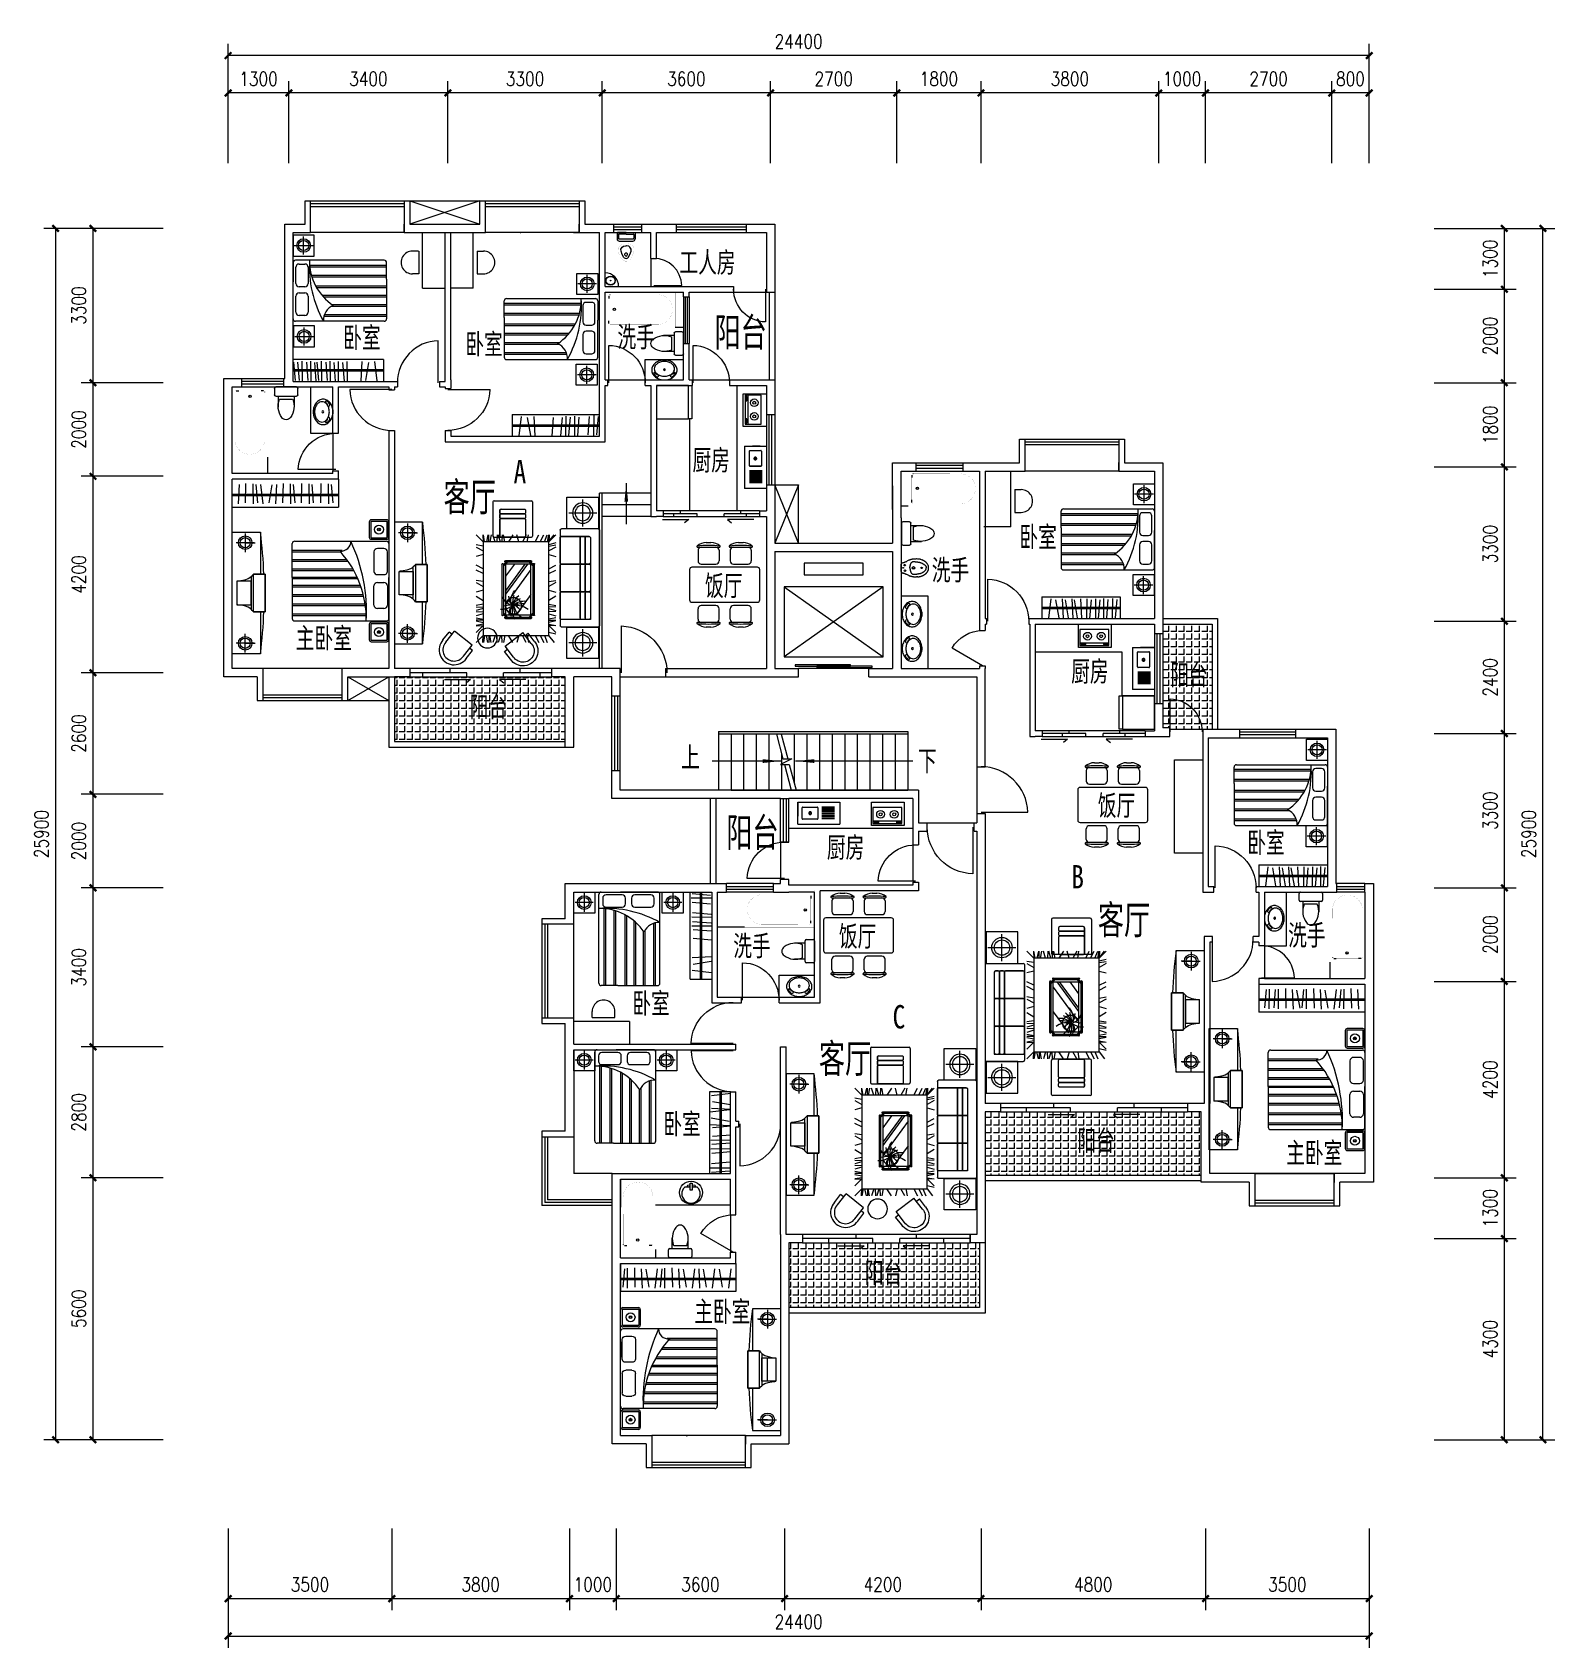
# Model space of a CAD drawing. Header units: millimetres. Extents: x 1473 to 34027, y 739 to 35278.
import ezdxf
from ezdxf.enums import TextEntityAlignment as Align

# ---------------------------------------------------------------- set-up
doc = ezdxf.new("R2010")
doc.units = ezdxf.units.MM
doc.linetypes.add('HIDDEN', pattern=[0.375, 0.25, -0.125])
for name, color, linetype in [('FURNITURE', 30, 'Continuous'), ('LVTRY', 6, 'Continuous'), ('PUB_DIM', 3, 'Continuous'), ('PUB_TEXT', 7, 'Continuous'), ('PUDE', 8, 'Continuous'), ('STAIR', 2, 'Continuous'), ('TOILET', 7, 'Continuous'), ('TOTHER', 7, 'Continuous'), ('UTIL', 6, 'Continuous'), ('WALL', 4, 'Continuous'), ('WINDOW', 5, 'Continuous'), ('WINDOW_TEXT', 7, 'Continuous')]:
    doc.layers.add(name, color=color, linetype=linetype)
doc.styles.add('-黑体', font='simhei.ttf')
doc.styles.add('_HZTXT', font='txt.shx', dxfattribs={"width": 0.8, "bigfont": 'HZTXT.shx'})
doc.styles.add('CHINA', font='romant', dxfattribs={"width": 0.8, "height": 150, "bigfont": 'fs64f'})
doc.styles.add('DIM_FONT', font='SIMPLEX.shx', dxfattribs={"width": 0.8})
doc.styles.add('SIMPLEX', font='SIMPLEX.SHX')
doc.styles.get("Standard").update_dxf_attribs({"font": 'arial.ttf'})
doc.dimstyles.new('DIMN', dxfattribs={"dimtxt": 300, "dimasz": 1, "dimexe": 250, "dimexo": 300, "dimgap": 150, "dimtad": 1, "dimdec": 0, "dimdsep": 46, "dimtxsty": 'DIM_FONT', "dimblk": '_DIMX', "dimblk1": 'ARCHTICK', "dimblk2": 'ARCHTICK', "dimcen": 0.1, "dimclrt": 7, "dimadec": 0, "dimazin": 0, "dimtfac": 1, "dimtdec": 0, "dimtix": 1, "dimtmove": 2, "dimatfit": 3, "dimldrblk": '_DIMX', "dimfxl": 1, "dimtolj": 1, "dimtzin": 0, "dimarcsym": 0})
pattern_1 = [(90, (228395.17, 21973.92), (-165, 1e-14), [120, -45]), (180, (228395.17, 21973.92), (-2e-14, -165), [120, -45])]

msp = doc.modelspace()

# ---------------------------------------------------------------- texts
at = {"width": 0.8, "flags": 9}
for tag, s in [('XSIZE', '850'), ('YSIZE', '780')]:
    msp.add_attdef(tag, (23702.5, 15556.8), s, height=0.5, dxfattribs=at)
at = {"oblique": -180, "text_generation_flag": 4, "width": 0.8, "flags": 9}
for tag, s in [('XSIZE', '850'), ('YSIZE', '780')]:
    msp.add_attdef(tag, (23702.5, 13322), s, height=0.5, dxfattribs=at)
for tag, s in [('XSIZE', '850'), ('YSIZE', '780')]:
    msp.add_attdef(tag, (19813, 12795.9), s, height=0.5, rotation=180, dxfattribs=at)
at = {"layer": 'FURNITURE', "oblique": -180, "text_generation_flag": 4, "width": 0.8, "flags": 9}
for tag, s in [('XSIZE', '850'), ('YSIZE', '780')]:
    msp.add_attdef(tag, (11738, 24480.7), s, height=0.5, rotation=180, dxfattribs=at)
at = {"layer": 'PUB_TEXT', "style": '_HZTXT', "width": 0.8}
for s, height, p in [('工人房', 500, (15311.2, 30091.8)), ('卧室', 500, (8121.7, 28485)), ('洗手', 500, (13984.7, 28496.5)), ('阳台', 700, (16059, 28489.7)), ('卧室', 500, (10733.5, 28344.2)), ('厨房', 500, (15590.3, 25863.2)), ('客厅', 700, (10266.7, 24968.5)), ('卧室', 500, (22580.9, 24223.8)), ('洗手', 500, (20707, 23513.5)), ('饭厅', 500, (15857.9, 23180.9)), (' 主卧室', 500, (6750, 22056.7)), ('厨房', 500, (23688, 21348.3)), ('阳台', 500, (25808.4, 21271)), ('阳台', 500, (10826.5, 20588.4)), ('上', 500, (15347.4, 19513.4)), ('下', 500, (20412.2, 19433)), ('饭厅', 500, (24258.4, 18481)), ('阳台', 700, (16312.3, 17796)), ('厨房', 500, (18464.8, 17584.1)), ('卧室', 500, (27454, 17687.5)), ('客厅', 700, (24258.1, 15926.2)), ('饭厅', 500, (18721.3, 15684.4)), ('洗手', 500, (28327.2, 15706.4)), ('洗手', 500, (16462.3, 15477.5)), ('卧室', 500, (14304.5, 14249.7)), ('客厅', 700, (18292.9, 12962.4)), ('卧室', 500, (14967.5, 11670.5)), ('阳台', 500, (23818.9, 11314.3)), (' 主卧室', 500, (27930.2, 11052.2)), ('阳台', 500, (19276.4, 8489)), (' 主卧室', 500, (15271.3, 7658.3))]:
    msp.add_text(s, height=height, dxfattribs=at).set_placement(p)
at = {"layer": 'PUB_TEXT', "style": '-黑体', "width": 0.8}
for s, p in [('A', (11763.6, 25632.5)), ('B', (23689.1, 16972.1)), ('C', (19868.4, 13978.3))]:
    msp.add_text(s, height=500, rotation=360, dxfattribs=at).set_placement(p)

# ---------------------------------------------------------------- blocks, each defined once
blk = doc.blocks.new('M_A2ZXL')
blk.add_line((-0.472, 0), (-0.472, -1))
blk.add_arc((-0.5, 0), 1, 271.6231, 0)
blk = doc.blocks.new('_WBLK')
for p, q in [((-0.5, 0.5), (0.5, 0.5)), ((0.5, 0.167), (-0.5, 0.167)), ((0.5, -0.167), (-0.5, -0.167)), ((-0.5, -0.5), (0.5, -0.5))]:
    blk.add_line(p, q)
at = {"layer": 'WINDOW_TEXT', "style": 'SIMPLEX', "flags": 9}
blk.add_attdef('A', text='', height=1, dxfattribs=at).set_placement((0, 1.5), align=Align.MIDDLE)
blk = doc.blocks.new('_ARROW')
blk.add_solid([(0, 0), (-1, 0.1), (-1, -0.1)])
blk = doc.blocks.new('_DIMX')
at = {"const_width": 50}
blk.add_lwpolyline([(-70, -70), (70, 70)], dxfattribs=at)
blk = doc.blocks.new('*D64')
at = {"layer": 'DEFPOINTS', "color": 0, "transparency": 16777216}
for p in [(26560, 33981), (26560, 32181), (29260, 32181)]:
    blk.add_point(p, dxfattribs=at)
at = {"layer": 'PUB_DIM', "color": 0, "lineweight": -2, "transparency": 16777216}
for p, q in [((26560, 32481), (26560, 34231)), ((29260, 32481), (29260, 34231)), ((29259, 33981), (26561, 33981))]:
    blk.add_line(p, q, dxfattribs=at)
at = {"layer": 'PUB_DIM', "color": 0, "lineweight": -2, "transparency": 16777216, "rotation": 180}
blk.add_blockref('_DIMX', (26560, 33981), dxfattribs=at)
at = {"layer": 'PUB_DIM', "color": 0, "lineweight": -2, "transparency": 16777216}
blk.add_blockref('_DIMX', (29260, 33981), dxfattribs=at)
at = {"layer": 'PUB_DIM', "color": 7, "transparency": 16777216, "insert": (27910, 34281), "char_height": 300, "attachment_point": 5, "style": 'DIM_FONT'}
blk.add_mtext('\\A1;2700', dxfattribs=at)
blk = doc.blocks.new('_ARCHTICK')
at = {"color": 0, "linetype": 'ByBlock', "const_width": 0.15}
blk.add_lwpolyline([(-0.5, -0.5), (0.5, 0.5)], dxfattribs=at)
blk = doc.blocks.new('*D65')
at = {"layer": 'DEFPOINTS', "color": 0, "transparency": 16777216}
for p in [(25560, 33981), (25560, 32181), (26560, 32181)]:
    blk.add_point(p, dxfattribs=at)
at = {"layer": 'PUB_DIM', "color": 0, "lineweight": -2, "transparency": 16777216}
for p, q in [((25560, 32481), (25560, 34231)), ((26560, 32481), (26560, 34231)), ((25559, 33981), (25558, 33981)), ((26560, 33981), (25560, 33981)), ((26561, 33981), (26562, 33981))]:
    blk.add_line(p, q, dxfattribs=at)
blk.add_blockref('_DIMX', (25560, 33981), dxfattribs=at)
at = {"layer": 'PUB_DIM', "color": 0, "lineweight": -2, "transparency": 16777216, "rotation": 180}
blk.add_blockref('_DIMX', (26560, 33981), dxfattribs=at)
at = {"layer": 'PUB_DIM', "color": 7, "transparency": 16777216, "insert": (26060, 34281), "char_height": 300, "attachment_point": 5, "style": 'DIM_FONT'}
blk.add_mtext('\\A1;1000', dxfattribs=at)
blk = doc.blocks.new('*D66')
at = {"layer": 'DEFPOINTS', "color": 0, "transparency": 16777216}
for p in [(21760, 33981), (21760, 32181), (25560, 32181)]:
    blk.add_point(p, dxfattribs=at)
at = {"layer": 'PUB_DIM', "color": 0, "lineweight": -2, "transparency": 16777216}
for p, q in [((21760, 32481), (21760, 34231)), ((25560, 32481), (25560, 34231)), ((25559, 33981), (21761, 33981))]:
    blk.add_line(p, q, dxfattribs=at)
at = {"layer": 'PUB_DIM', "color": 0, "lineweight": -2, "transparency": 16777216, "rotation": 180}
blk.add_blockref('_DIMX', (21760, 33981), dxfattribs=at)
at = {"layer": 'PUB_DIM', "color": 0, "lineweight": -2, "transparency": 16777216}
blk.add_blockref('_DIMX', (25560, 33981), dxfattribs=at)
at = {"layer": 'PUB_DIM', "color": 7, "transparency": 16777216, "insert": (23660, 34281), "char_height": 300, "attachment_point": 5, "style": 'DIM_FONT'}
blk.add_mtext('\\A1;3800', dxfattribs=at)
blk = doc.blocks.new('*D67')
at = {"layer": 'DEFPOINTS', "color": 0, "transparency": 16777216}
for p in [(19960, 33981), (19960, 32181), (21760, 32181)]:
    blk.add_point(p, dxfattribs=at)
at = {"layer": 'PUB_DIM', "color": 0, "lineweight": -2, "transparency": 16777216}
for p, q in [((19960, 32481), (19960, 34231)), ((21760, 32481), (21760, 34231)), ((21759, 33981), (19961, 33981))]:
    blk.add_line(p, q, dxfattribs=at)
at = {"layer": 'PUB_DIM', "color": 0, "lineweight": -2, "transparency": 16777216, "rotation": 180}
blk.add_blockref('_DIMX', (19960, 33981), dxfattribs=at)
at = {"layer": 'PUB_DIM', "color": 0, "lineweight": -2, "transparency": 16777216}
blk.add_blockref('_DIMX', (21760, 33981), dxfattribs=at)
at = {"layer": 'PUB_DIM', "color": 7, "transparency": 16777216, "insert": (20860, 34281), "char_height": 300, "attachment_point": 5, "style": 'DIM_FONT'}
blk.add_mtext('\\A1;1800', dxfattribs=at)
blk = doc.blocks.new('*D68')
at = {"layer": 'DEFPOINTS', "color": 0, "transparency": 16777216}
for p in [(17260, 33981), (17260, 32181), (19960, 32181)]:
    blk.add_point(p, dxfattribs=at)
at = {"layer": 'PUB_DIM', "color": 0, "lineweight": -2, "transparency": 16777216}
for p, q in [((17260, 32481), (17260, 34231)), ((19960, 32481), (19960, 34231)), ((19959, 33981), (17261, 33981))]:
    blk.add_line(p, q, dxfattribs=at)
at = {"layer": 'PUB_DIM', "color": 0, "lineweight": -2, "transparency": 16777216, "rotation": 180}
blk.add_blockref('_DIMX', (17260, 33981), dxfattribs=at)
at = {"layer": 'PUB_DIM', "color": 0, "lineweight": -2, "transparency": 16777216}
blk.add_blockref('_DIMX', (19960, 33981), dxfattribs=at)
at = {"layer": 'PUB_DIM', "color": 7, "transparency": 16777216, "insert": (18610, 34281), "char_height": 300, "attachment_point": 5, "style": 'DIM_FONT'}
blk.add_mtext('\\A1;2700', dxfattribs=at)
blk = doc.blocks.new('*D69')
at = {"layer": 'DEFPOINTS', "color": 0, "transparency": 16777216}
for p in [(13660, 33981), (13660, 32181), (17260, 32181)]:
    blk.add_point(p, dxfattribs=at)
at = {"layer": 'PUB_DIM', "color": 0, "lineweight": -2, "transparency": 16777216}
for p, q in [((13660, 32481), (13660, 34231)), ((17260, 32481), (17260, 34231)), ((17259, 33981), (13661, 33981))]:
    blk.add_line(p, q, dxfattribs=at)
at = {"layer": 'PUB_DIM', "color": 0, "lineweight": -2, "transparency": 16777216, "rotation": 180}
blk.add_blockref('_DIMX', (13660, 33981), dxfattribs=at)
at = {"layer": 'PUB_DIM', "color": 0, "lineweight": -2, "transparency": 16777216}
blk.add_blockref('_DIMX', (17260, 33981), dxfattribs=at)
at = {"layer": 'PUB_DIM', "color": 7, "transparency": 16777216, "insert": (15460, 34281), "char_height": 300, "attachment_point": 5, "style": 'DIM_FONT'}
blk.add_mtext('\\A1;3600', dxfattribs=at)
blk = doc.blocks.new('*D70')
at = {"layer": 'DEFPOINTS', "color": 0, "transparency": 16777216}
for p in [(10360, 33981), (10360, 32181), (13660, 32181)]:
    blk.add_point(p, dxfattribs=at)
at = {"layer": 'PUB_DIM', "color": 0, "lineweight": -2, "transparency": 16777216}
for p, q in [((10360, 32481), (10360, 34231)), ((13660, 32481), (13660, 34231)), ((13659, 33981), (10361, 33981))]:
    blk.add_line(p, q, dxfattribs=at)
at = {"layer": 'PUB_DIM', "color": 0, "lineweight": -2, "transparency": 16777216, "rotation": 180}
blk.add_blockref('_DIMX', (10360, 33981), dxfattribs=at)
at = {"layer": 'PUB_DIM', "color": 0, "lineweight": -2, "transparency": 16777216}
blk.add_blockref('_DIMX', (13660, 33981), dxfattribs=at)
at = {"layer": 'PUB_DIM', "color": 7, "transparency": 16777216, "insert": (12010, 34281), "char_height": 300, "attachment_point": 5, "style": 'DIM_FONT'}
blk.add_mtext('\\A1;3300', dxfattribs=at)
blk = doc.blocks.new('*D71')
at = {"layer": 'DEFPOINTS', "color": 0, "transparency": 16777216}
for p in [(6960, 33981), (6960, 32181), (10360, 32181)]:
    blk.add_point(p, dxfattribs=at)
at = {"layer": 'PUB_DIM', "color": 0, "lineweight": -2, "transparency": 16777216}
for p, q in [((6960, 32481), (6960, 34231)), ((10360, 32481), (10360, 34231)), ((10359, 33981), (6961, 33981))]:
    blk.add_line(p, q, dxfattribs=at)
at = {"layer": 'PUB_DIM', "color": 0, "lineweight": -2, "transparency": 16777216, "rotation": 180}
blk.add_blockref('_DIMX', (6960, 33981), dxfattribs=at)
at = {"layer": 'PUB_DIM', "color": 0, "lineweight": -2, "transparency": 16777216}
blk.add_blockref('_DIMX', (10360, 33981), dxfattribs=at)
at = {"layer": 'PUB_DIM', "color": 7, "transparency": 16777216, "insert": (8660, 34281), "char_height": 300, "attachment_point": 5, "style": 'DIM_FONT'}
blk.add_mtext('\\A1;3400', dxfattribs=at)
blk = doc.blocks.new('*D72')
at = {"layer": 'DEFPOINTS', "color": 0, "transparency": 16777216}
for p in [(4570, 31085), (2770, 27785), (4570, 27785)]:
    blk.add_point(p, dxfattribs=at)
at = {"layer": 'PUB_DIM', "color": 0, "lineweight": -2, "transparency": 16777216}
for p, q in [((4270, 31085), (2520, 31085)), ((2770, 31084), (2770, 27786)), ((4270, 27785), (2520, 27785))]:
    blk.add_line(p, q, dxfattribs=at)
for p, rotation in [((2770, 31085), 90), ((2770, 27785), 270)]:
    blk.add_blockref('_DIMX', p, dxfattribs=dict(at, rotation=rotation))
at = {"layer": 'PUB_DIM', "color": 7, "transparency": 16777216, "insert": (2470, 29435), "char_height": 300, "attachment_point": 5, "rotation": 90, "style": 'DIM_FONT'}
blk.add_mtext('\\A1;3300', dxfattribs=at)
blk = doc.blocks.new('*D73')
at = {"layer": 'DEFPOINTS', "color": 0, "transparency": 16777216}
for p in [(4570, 27785), (2770, 25785), (4570, 25785)]:
    blk.add_point(p, dxfattribs=at)
at = {"layer": 'PUB_DIM', "color": 0, "lineweight": -2, "transparency": 16777216}
for p, q in [((4270, 27785), (2520, 27785)), ((2770, 27784), (2770, 25786)), ((4270, 25785), (2520, 25785))]:
    blk.add_line(p, q, dxfattribs=at)
for p, rotation in [((2770, 27785), 90), ((2770, 25785), 270)]:
    blk.add_blockref('_DIMX', p, dxfattribs=dict(at, rotation=rotation))
at = {"layer": 'PUB_DIM', "color": 7, "transparency": 16777216, "insert": (2470, 26785), "char_height": 300, "attachment_point": 5, "rotation": 90, "style": 'DIM_FONT'}
blk.add_mtext('\\A1;2000', dxfattribs=at)
blk = doc.blocks.new('*D74')
at = {"layer": 'DEFPOINTS', "color": 0, "transparency": 16777216}
for p in [(4570, 25785), (2770, 21585), (4570, 21585)]:
    blk.add_point(p, dxfattribs=at)
at = {"layer": 'PUB_DIM', "color": 0, "lineweight": -2, "transparency": 16777216}
for p, q in [((4270, 25785), (2520, 25785)), ((2770, 25784), (2770, 21586)), ((4270, 21585), (2520, 21585))]:
    blk.add_line(p, q, dxfattribs=at)
for p, rotation in [((2770, 25785), 90), ((2770, 21585), 270)]:
    blk.add_blockref('_DIMX', p, dxfattribs=dict(at, rotation=rotation))
at = {"layer": 'PUB_DIM', "color": 7, "transparency": 16777216, "insert": (2470, 23685), "char_height": 300, "attachment_point": 5, "rotation": 90, "style": 'DIM_FONT'}
blk.add_mtext('\\A1;4200', dxfattribs=at)
blk = doc.blocks.new('*D75')
at = {"layer": 'DEFPOINTS', "color": 0, "transparency": 16777216}
for p in [(4570, 21585), (2770, 18985), (4570, 18985)]:
    blk.add_point(p, dxfattribs=at)
at = {"layer": 'PUB_DIM', "color": 0, "lineweight": -2, "transparency": 16777216}
for p, q in [((4270, 21585), (2520, 21585)), ((2770, 21584), (2770, 18986)), ((4270, 18985), (2520, 18985))]:
    blk.add_line(p, q, dxfattribs=at)
for p, rotation in [((2770, 21585), 90), ((2770, 18985), 270)]:
    blk.add_blockref('_DIMX', p, dxfattribs=dict(at, rotation=rotation))
at = {"layer": 'PUB_DIM', "color": 7, "transparency": 16777216, "insert": (2470, 20285), "char_height": 300, "attachment_point": 5, "rotation": 90, "style": 'DIM_FONT'}
blk.add_mtext('\\A1;2600', dxfattribs=at)
blk = doc.blocks.new('*D76')
at = {"layer": 'DEFPOINTS', "color": 0, "transparency": 16777216}
for p in [(4570, 18985), (2770, 16985), (4570, 16985)]:
    blk.add_point(p, dxfattribs=at)
at = {"layer": 'PUB_DIM', "color": 0, "lineweight": -2, "transparency": 16777216}
for p, q in [((4270, 18985), (2520, 18985)), ((2770, 18984), (2770, 16986)), ((4270, 16985), (2520, 16985))]:
    blk.add_line(p, q, dxfattribs=at)
for p, rotation in [((2770, 18985), 90), ((2770, 16985), 270)]:
    blk.add_blockref('_DIMX', p, dxfattribs=dict(at, rotation=rotation))
at = {"layer": 'PUB_DIM', "color": 7, "transparency": 16777216, "insert": (2470, 17985), "char_height": 300, "attachment_point": 5, "rotation": 90, "style": 'DIM_FONT'}
blk.add_mtext('\\A1;2000', dxfattribs=at)
blk = doc.blocks.new('*D77')
at = {"layer": 'DEFPOINTS', "color": 0, "transparency": 16777216}
for p in [(4570, 16985), (2770, 13585), (4570, 13585)]:
    blk.add_point(p, dxfattribs=at)
at = {"layer": 'PUB_DIM', "color": 0, "lineweight": -2, "transparency": 16777216}
for p, q in [((4270, 16985), (2520, 16985)), ((2770, 16984), (2770, 13586)), ((4270, 13585), (2520, 13585))]:
    blk.add_line(p, q, dxfattribs=at)
for p, rotation in [((2770, 16985), 90), ((2770, 13585), 270)]:
    blk.add_blockref('_DIMX', p, dxfattribs=dict(at, rotation=rotation))
at = {"layer": 'PUB_DIM', "color": 7, "transparency": 16777216, "insert": (2470, 15285), "char_height": 300, "attachment_point": 5, "rotation": 90, "style": 'DIM_FONT'}
blk.add_mtext('\\A1;3400', dxfattribs=at)
blk = doc.blocks.new('*D78')
at = {"layer": 'DEFPOINTS', "color": 0, "transparency": 16777216}
for p in [(4570, 13585), (2770, 10785), (4570, 10785)]:
    blk.add_point(p, dxfattribs=at)
at = {"layer": 'PUB_DIM', "color": 0, "lineweight": -2, "transparency": 16777216}
for p, q in [((4270, 13585), (2520, 13585)), ((2770, 13584), (2770, 10786)), ((4270, 10785), (2520, 10785))]:
    blk.add_line(p, q, dxfattribs=at)
for p, rotation in [((2770, 13585), 90), ((2770, 10785), 270)]:
    blk.add_blockref('_DIMX', p, dxfattribs=dict(at, rotation=rotation))
at = {"layer": 'PUB_DIM', "color": 7, "transparency": 16777216, "insert": (2470, 12185), "char_height": 300, "attachment_point": 5, "rotation": 90, "style": 'DIM_FONT'}
blk.add_mtext('\\A1;2800', dxfattribs=at)
blk = doc.blocks.new('*D79')
at = {"layer": 'DEFPOINTS', "color": 0, "transparency": 16777216}
for p in [(4570, 10785), (2770, 5185), (4570, 5185)]:
    blk.add_point(p, dxfattribs=at)
at = {"layer": 'PUB_DIM', "color": 0, "lineweight": -2, "transparency": 16777216}
for p, q in [((4270, 10785), (2520, 10785)), ((2770, 10784), (2770, 5186)), ((4270, 5185), (2520, 5185))]:
    blk.add_line(p, q, dxfattribs=at)
for p, rotation in [((2770, 10785), 90), ((2770, 5185), 270)]:
    blk.add_blockref('_DIMX', p, dxfattribs=dict(at, rotation=rotation))
at = {"layer": 'PUB_DIM', "color": 7, "transparency": 16777216, "insert": (2470, 7985), "char_height": 300, "attachment_point": 5, "rotation": 90, "style": 'DIM_FONT'}
blk.add_mtext('\\A1;5600', dxfattribs=at)
blk = doc.blocks.new('*D82')
at = {"layer": 'DEFPOINTS', "color": 0, "transparency": 16777216}
for p in [(12960, 3588), (13960, 3588), (13960, 1788)]:
    blk.add_point(p, dxfattribs=at)
at = {"layer": 'PUB_DIM', "color": 0, "lineweight": -2, "transparency": 16777216}
for p, q in [((12960, 3288), (12960, 1538)), ((13960, 3288), (13960, 1538)), ((12959, 1788), (12958, 1788)), ((12960, 1788), (13960, 1788)), ((13961, 1788), (13962, 1788))]:
    blk.add_line(p, q, dxfattribs=at)
blk.add_blockref('_DIMX', (12960, 1788), dxfattribs=at)
at = {"layer": 'PUB_DIM', "color": 0, "lineweight": -2, "transparency": 16777216, "rotation": 180}
blk.add_blockref('_DIMX', (13960, 1788), dxfattribs=at)
at = {"layer": 'PUB_DIM', "color": 7, "transparency": 16777216, "insert": (13460, 2088), "char_height": 300, "attachment_point": 5, "style": 'DIM_FONT'}
blk.add_mtext('\\A1;1000', dxfattribs=at)
blk = doc.blocks.new('*D90')
at = {"layer": 'DEFPOINTS', "color": 0, "transparency": 16777216}
for p in [(31150, 16985), (32951, 16985), (31150, 14985)]:
    blk.add_point(p, dxfattribs=at)
at = {"layer": 'PUB_DIM', "color": 0, "lineweight": -2, "transparency": 16777216}
for p, q in [((31450, 16985), (33201, 16985)), ((32951, 14986), (32951, 16984)), ((31450, 14985), (33201, 14985))]:
    blk.add_line(p, q, dxfattribs=at)
for p, rotation in [((32951, 16985), 90), ((32951, 14985), 270)]:
    blk.add_blockref('_DIMX', p, dxfattribs=dict(at, rotation=rotation))
at = {"layer": 'PUB_DIM', "color": 7, "transparency": 16777216, "insert": (32651, 15985), "char_height": 300, "attachment_point": 5, "rotation": 90, "style": 'DIM_FONT'}
blk.add_mtext('\\A1;2000', dxfattribs=at)
blk = doc.blocks.new('*D97')
at = {"layer": 'DEFPOINTS', "color": 0, "transparency": 16777216}
for p in [(32662, 31085), (33777, 31085), (32662, 5185)]:
    blk.add_point(p, dxfattribs=at)
at = {"layer": 'PUB_DIM', "color": 0, "lineweight": -2, "transparency": 16777216}
for p, q in [((32962, 31085), (34027, 31085)), ((33777, 5186), (33777, 31084)), ((32962, 5185), (34027, 5185))]:
    blk.add_line(p, q, dxfattribs=at)
for p, rotation in [((33777, 31085), 90), ((33777, 5185), 270)]:
    blk.add_blockref('_DIMX', p, dxfattribs=dict(at, rotation=rotation))
at = {"layer": 'PUB_DIM', "color": 7, "transparency": 16777216, "insert": (33477, 18135), "char_height": 300, "attachment_point": 5, "rotation": 90, "style": 'DIM_FONT'}
blk.add_mtext('\\A1;25900', dxfattribs=at)
blk = doc.blocks.new('M_C57NTX')
for p, q in [((-436, 293), (473, 293)), ((-496, -226), (-496, 233)), ((-486, 243), (-481, 243)), ((-427, 268), (-471, 224)), ((-399, 268), (-471, 196)), ((-471, -226), (-471, 233)), ((-446, 283), (-446, 278)), ((-436, 268), (473, 268)), ((-431, 72), (-217, 228)), ((-431, -116), (43, 228)), ((-431, -159), (102, 228)), ((-336, -222), (283, 228)), ((106, -222), (469, 42)), ((436, 268), (509, 196)), ((465, 268), (509, 224)), ((483, 283), (483, 278)), ((509, 233), (509, -226)), ((524, 243), (519, 243)), ((534, 233), (534, -226)), ((-486, -236), (-481, -236)), ((-399, -262), (-471, -189)), ((-427, -262), (-471, -218)), ((-446, -277), (-446, -272)), ((473, -262), (-436, -262)), ((473, -287), (-436, -287)), ((436, -262), (509, -189)), ((465, -262), (509, -218)), ((483, -277), (483, -272)), ((524, -236), (519, -236))]:
    blk.add_line(p, q)
blk.add_lwpolyline([(-431, -222), (-431, 228), (469, 228), (469, -222)], close=True)
at = {"const_width": 12}
for points in [[(123, 120, 1), (135, 120, 1)], [(189, 24, 1), (201, 24, 1)], [(225, 150, 1), (237, 150, 1)], [(253, 126, 1), (265, 126, 1)], [(264, 18, 1), (276, 18, 1)], [(277, 84, 1), (289, 84, 1)], [(288, 107, 1), (300, 107, 1)], [(294, 93, 1), (306, 93, 1)], [(297, 74, 1), (309, 74, 1)], [(305, 18, 1), (317, 18, 1)], [(308, 87, 1), (320, 87, 1)], [(409, 163, 1), (421, 163, 1)], [(418, 27, 1), (430, 27, 1)], [(486, 90, 1), (498, 90, 1)], [(220, -38, 1), (232, -38, 1)], [(324, -108, 1), (336, -108, 1)]]:
    blk.add_lwpolyline(points, format="xyb", close=True, dxfattribs=at)
blk.add_circle((308, 86), 144)
for centre, radius, start, end in [((-436, 283), 10, 90, 180), ((156, 293), 219, 342.9456, 6.4814), ((473, 283), 10, 0, 90), ((-486, 233), 10, 90, 180), ((-481, 233), 10, 0, 90), ((-436, 278), 10, 180, 270), ((228, -157), 293, 78.5516, 130.9815), ((280, -402), 502, 88.3286, 108.729), ((344, -194), 291, 103.0452, 139.7766), ((110, -88), 259, 48.7581, 83.8624), ((109, 83), 193, 6.9904, 78.0284), ((364, -84), 190, 114.0956, 166.2953), ((176, 42), 126, 28.8901, 78.4579), ((482, -98), 260, 134.4861, 189.3762), ((613, -62), 346, 155.0888, 185.9637), ((781, 125), 490, 163.8561, 179.1105), ((267, -555), 642, 70.5249, 87.8244), ((624, 28), 325, 171.2496, 218.2333), ((-395, 504), 810, 328.9873, 340.361), ((421, -27), 169, 62.9909, 135.9102), ((404, -128), 234, 53.3231, 115.7633), ((-1013, -1156), 1790, 39.0488, 42.6799), ((448, -69), 233, 85.8741, 126.9558), ((269, -208), 287, 31.315, 82.1378), ((473, 278), 10, 270, 0), ((519, 233), 10, 90, 180), ((524, 233), 10, 0, 90), ((-486, -226), 10, 180, 270), ((-481, -226), 10, 270, 0), ((-436, -272), 10, 90, 180), ((-436, -277), 10, 180, 270), ((473, -272), 10, 0, 90), ((473, -277), 10, 270, 0), ((519, -226), 10, 180, 270), ((524, -226), 10, 270, 0)]:
    blk.add_arc(centre, radius, start, end)
at = {"style": 'DIM_FONT', "width": 0.8, "flags": 9}
for tag in ['XSIZE', 'YSIZE']:
    blk.add_attdef(tag, (0, 0), '', height=0.5, dxfattribs=at)
blk = doc.blocks.new('M_C34MSO')
for p, q in [((-1058, -186), (-1058, 600)), ((-1031, 627), (1015, 627)), ((-896, 8), (-896, 627)), ((881, -19), (881, 627)), ((1042, -186), (1042, 600)), ((-1031, -213), (1015, -213)), ((-869, -19), (881, -19))]:
    blk.add_line(p, q)
for points in [[(-869, 196), (-331, 196, 0.414214), (-304, 223), (-304, 600, 0.414214), (-331, 627), (-869, 627, 0.414214), (-896, 600), (-896, 223, 0.414214)], [(-277, 196), (261, 196, 0.414214), (288, 223), (288, 600, 0.414214), (261, 627), (-277, 627, 0.414214), (-304, 600), (-304, 223, 0.414214)], [(315, 196), (854, 196, 0.414214), (881, 223), (881, 600, 0.414214), (854, 627), (315, 627, 0.414214), (288, 600), (288, 223, 0.414214)], [(-869, 89), (-331, 89, 0.414214), (-304, 115), (-304, 169, 0.414214), (-331, 196), (-869, 196, 0.414214), (-896, 169), (-896, 115, 0.414214)], [(-869, -19), (-331, -19, 0.414214), (-304, 8), (-304, 62, 0.414214), (-331, 89), (-869, 89, 0.414214), (-896, 62), (-896, 8, 0.414214)], [(-277, 89), (261, 89, 0.414214), (288, 115), (288, 169, 0.414214), (261, 196), (-277, 196, 0.414214), (-304, 169), (-304, 115, 0.414214)], [(-277, -19), (261, -19, 0.414214), (288, 8), (288, 62, 0.414214), (261, 89), (-277, 89, 0.414214), (-304, 62), (-304, 8, 0.414214)], [(315, 89), (854, 89, 0.414214), (881, 115), (881, 169, 0.414214), (854, 196), (315, 196, 0.414214), (288, 169), (288, 115, 0.414214)], [(315, -19), (854, -19, 0.414214), (881, 8), (881, 62, 0.414214), (854, 89), (315, 89, 0.414214), (288, 62), (288, 8, 0.414214)]]:
    blk.add_lwpolyline(points, format="xyb", close=True)
for centre, start, end in [((-1031, 600), 90, 180), ((1015, 600), 0, 90), ((-869, 8), 180, 270), ((854, 8), 270, 0), ((-1031, -186), 180, 270), ((1015, -186), 270, 0)]:
    blk.add_arc(centre, 26.9, start, end)
at = {"width": 0.8, "flags": 9}
for tag in ['XSIZE', 'YSIZE']:
    blk.add_attdef(tag, (0, 0), '', height=0.5, dxfattribs=at)
blk = doc.blocks.new('M_C3')
for p, q in [((-319, 296), (-319, 84)), ((-319, 84), (-239, 84)), ((-239, 296), (-239, 0)), ((-239, 0), (239, 0)), ((239, 296), (239, 0)), ((239, 84), (319, 84)), ((319, 296), (319, 84))]:
    blk.add_line(p, q)
for radius, start, end in [(320, 356.4494, 183.5506), (240, 355.2636, 184.7364)]:
    blk.add_arc((0, 316), radius, start, end)
at = {"width": 0.8, "flags": 9}
for tag in ['YSIZE', 'XSIZE', 'XSIZE', 'YSIZE']:
    blk.add_attdef(tag, (0, 0), '', height=0.5, dxfattribs=at)
blk = doc.blocks.new('M_C11')
at = {"linetype": 'Continuous'}
blk.add_circle((0, 0), 210, dxfattribs=at)
at = {"width": 0.8, "flags": 9}
for tag in ['XSIZE', 'YSIZE']:
    blk.add_attdef(tag, (0, 0), '', height=0.5, dxfattribs=at)
blk = doc.blocks.new('M_E4')
for p, q in [((670, -80), (670, -137)), ((670, -86), (670, -97)), ((670, -663), (670, -614))]:
    blk.add_line(p, q)
at = {"const_width": 1.5}
for points in [[(-750, -750), (-750, 0)], [(-750, 0), (750, 0)], [(750, 0), (750, -750)], [(608, -56), (640, -56)], [(670, -90), (670, -656)], [(670, -663), (670, -655)], [(750, -750), (-750, -750)]]:
    blk.add_lwpolyline(points, dxfattribs=at)
for points in [[(-399, -56, 0.930688), (-388, -693, 0.930688)], [(670, -86, 0.414214), (640, -56, 0.414214)], [(670, -90, 0.041784), (670, -85, 0.412615)], [(640, -693, 0.414214), (670, -663, 0.414214)]]:
    blk.add_lwpolyline(points, format="xyb", dxfattribs=at)
at = {"const_width": 1.5, "flags": 128}
for points in [[(-399, -56), (608, -56)], [(-399, -694), (645, -692)]]:
    blk.add_lwpolyline(points, dxfattribs=at)
for radius in [25, 23]:
    blk.add_circle((550, -381), radius)
blk.add_arc((640, -663), 30, 270, 280.176)
at = {"width": 0.8, "flags": 9}
for tag in ['XSIZE', 'YSIZE']:
    blk.add_attdef(tag, (0, 0), '', height=0.5, dxfattribs=at)
blk = doc.blocks.new('M_E24TTP')
at = {"layer": 'TOILET', "color": 7}
for p, q in [((-170, 200), (-170, 430)), ((170, 200), (170, 430)), ((-250, 30), (-250, 170)), ((-220, 200), (220, 200)), ((220, 0), (-220, 0)), ((-140, 260), (140, 260)), ((250, 170), (250, 30))]:
    blk.add_line(p, q, dxfattribs=at)
for centre, radius, start, end in [((0, 590), 110, 33.4509, 146.5491), ((227, 413), 398, 143.3619, 202.5495), ((-227, 413), 398, 337.4505, 36.6381), ((-220, 170), 30, 90, 180), ((-220, 30), 30, 180, 270), ((220, 170), 30, 0, 90), ((220, 30), 30, 270, 0)]:
    blk.add_arc(centre, radius, start, end, dxfattribs=at)
at = {"style": 'DIM_FONT', "width": 0.8, "flags": 9}
for tag in ['XSIZE', 'YSIZE']:
    blk.add_attdef(tag, (0, 0), '', height=0.5, dxfattribs=at)
blk = doc.blocks.new('_E0KGN')
at = {"layer": 'UTIL'}
for points in [[(1, -200, 0.08146), (104, -183, 0.086909), (191, -138, 0.105718), (252, -66, 0.12438), (272, 13, 0.12438), (252, 91, 0.105718), (191, 163, 0.086909), (104, 208, 0.08146), (1, 225, 0.080698), (-103, 208, 0.086909), (-190, 163, 0.105718), (-252, 91, 0.12438), (-271, 13, 0.12438), (-252, -66, 0.105718), (-190, -138, 0.086909), (-103, -183, 0.080698)], [(1, -121, 0.082288), (88, -106, 0.086909), (158, -70, 0.105718), (205, -15, 0.12438), (218, 38, 0.12438), (205, 90, 0.105718), (158, 145, 0.086909), (88, 182, 0.082288), (1, 196, 0.081374), (-87, 182, 0.086909), (-157, 145, 0.105718), (-204, 90, 0.12438), (-217, 38, 0.12438), (-204, -15, 0.105718), (-157, -70, 0.086909), (-87, -106, 0.081374)]]:
    blk.add_lwpolyline(points, format="xyb", close=True, dxfattribs=at)
for centre, radius, start, end in [((0, 20), 19.8, 90, 180), ((0, 20), 19.8, 180, 270), ((0, 20), 19.8, 0, 90), ((0, 20), 19.8, 270, 0), ((-213, -54), 16.2, 37.7351, 197.9051), ((-90, -3), 149, 201.8343, 235.6292), ((-106, 15), 111, 212.1225, 250.8953), ((-154, -98), 35.2, 234.9356, 339.4675), ((-143, -82), 7.71, 268.3914, 345.0843), ((-145, -100), 26, 337.8243, 18.9832), ((146, -100), 26, 161.0168, 202.1757), ((155, -98), 35.2, 200.5325, 305.0644), ((143, -82), 7.71, 194.9157, 271.6086), ((107, 15), 111, 289.1047, 327.8775), ((91, -3), 149, 304.3708, 338.1656), ((214, -54), 16.2, 342.0949, 142.2649)]:
    blk.add_arc(centre, radius, start, end, dxfattribs=at)
blk = doc.blocks.new('M_E16')
for p, q in [((-359, -351), (-359, -119)), ((-347, -107), (-34, -107)), ((-22, -119), (-22, -351)), ((63, -103), (336, -103)), ((63, -132), (336, -132)), ((63, -153), (336, -153)), ((63, -182), (336, -182)), ((63, -203), (336, -203)), ((63, -232), (336, -232)), ((63, -253), (336, -253)), ((63, -282), (336, -282)), ((63, -303), (336, -303)), ((63, -332), (336, -332)), ((-34, -363), (-347, -363)), ((63, -353), (336, -353))]:
    blk.add_line(p, q)
for points, const_width in [([(-353, -95), (-370, -113)], 1.91), ([(-370, -357), (-370, -113)], 2), ([(-353, -95), (-28, -95)], 1.8), ([(-10, -113), (-28, -95)], 1.91), ([(-10, -113), (-10, -357)], 2), ([(-370, -357), (-353, -375)], 1.91), ([(-28, -375), (-353, -375)], 1.8), ([(-28, -375), (-10, -357)], 1.91)]:
    blk.add_lwpolyline(points, dxfattribs=dict(const_width=const_width))
for points in [[(-347, -107), (-351, -108), (-354, -110), (-357, -113), (-358, -117), (-359, -119)], [(-216, -235), (-215, -245), (-209, -255), (-202, -261), (-192, -265), (-182, -265), (-172, -261), (-164, -255), (-159, -245), (-157, -235), (-159, -225), (-164, -215), (-172, -209), (-182, -205), (-192, -205), (-202, -209), (-209, -215), (-215, -225), (-216, -235)], [(-206, -235), (-205, -242), (-201, -248), (-196, -252), (-190, -254), (-183, -254), (-177, -252), (-172, -248), (-169, -242), (-168, -235), (-169, -228), (-172, -222), (-177, -218), (-183, -215), (-190, -215), (-196, -218), (-201, -222), (-205, -228), (-206, -235)], [(-22, -119), (-23, -115), (-25, -111), (-28, -109), (-32, -107), (-34, -107)], [(-359, -351), (-358, -355), (-356, -358), (-353, -361), (-349, -363), (-347, -363)], [(-34, -363), (-30, -362), (-26, -360), (-24, -357), (-22, -353), (-22, -351)]]:
    blk.add_lwpolyline(points)
at = {"layer": 'TOTHER', "linetype": 'Continuous'}
for p, q in [((-450, 0), (450, 0)), ((-450, -471), (-450, 0)), ((450, 0), (450, -471)), ((-450, -471), (450, -471))]:
    blk.add_line(p, q, dxfattribs=at)
at = {"layer": 'TOTHER', "linetype": 'HIDDEN'}
blk.add_line((-450, 0), (-450, -300), dxfattribs=at)
at = {"width": 0.8, "flags": 9}
for tag in ['XSIZE', 'YSIZE']:
    blk.add_attdef(tag, (0, 0), '', height=0.5, dxfattribs=at)
blk = doc.blocks.new('M_E19')
for p, q in [((-323, -113), (-323, -456)), ((299, -113), (-323, -113)), ((299, -456), (299, -113)), ((-323, -400), (299, -400)), ((-323, -456), (299, -456)), ((-291, -422), (-291, -434)), ((-216, -432), (-280, -432)), ((-280, -432), (-280, -448)), ((-280, -448), (-216, -448)), ((-216, -448), (-216, -432)), ((-199, -423), (-199, -434)), ((182, -422), (182, -434)), ((193, -432), (193, -448)), ((257, -432), (193, -432)), ((193, -448), (257, -448)), ((257, -448), (257, -432)), ((274, -423), (274, -434))]:
    blk.add_line(p, q)
for points in [[(-199, -423, 0.259034), (-201, -420, 0.076276), (-213, -415, 0.036515), (-226, -412, 0.026615), (-245, -411, 0.026615), (-264, -412, 0.036515), (-277, -415, 0.076276), (-289, -420, 0.259034), (-291, -423, 0.078462), (-291, -424, 0.056762)], [(-199, -434, 0.259034), (-201, -430, 0.076276), (-213, -425, 0.036515), (-226, -423, 0.026615), (-245, -422, 0.026615), (-264, -423, 0.036515), (-277, -425, 0.076276), (-289, -430, 0.259034), (-291, -434, 0.259034), (-289, -437, 0.056762), (-280, -441, 0.036515)], [(-216, -443, 0.008736), (-213, -442, 0.076276), (-201, -437, 0.259034), (-199, -434, 0.259034)], [(274, -423, 0.259034), (272, -420, 0.076276), (260, -415, 0.036515), (247, -412, 0.026615), (228, -411, 0.026615), (209, -412, 0.036515), (196, -415, 0.076276), (184, -420, 0.259034), (182, -423, 0.078462), (182, -424, 0.056762)], [(274, -434, 0.259034), (272, -430, 0.076276), (260, -425, 0.036515), (247, -423, 0.026615), (228, -422, 0.026615), (209, -423, 0.036515), (196, -425, 0.076276), (184, -430, 0.259034), (182, -434, 0.259034), (184, -437, 0.056762), (193, -441, 0.036515)], [(257, -443, 0.008736), (260, -442, 0.076276), (272, -437, 0.259034), (274, -434, 0.259034)]]:
    blk.add_lwpolyline(points, format="xyb")
at = {"layer": 'TOTHER', "linetype": 'Continuous'}
for p, q in [((-350, 0), (350, 0)), ((-350, -500), (-350, 0)), ((350, 0), (350, -500)), ((350, -500), (-350, -500))]:
    blk.add_line(p, q, dxfattribs=at)
for centre, radius in [((-158, -259), 82.5), ((-158, -259), 31.6), ((134, -259), 82.5), ((134, -259), 31.6)]:
    blk.add_circle(centre, radius, dxfattribs=at)
at = {"width": 0.8, "flags": 9}
for tag in ['XSIZE', 'YSIZE']:
    blk.add_attdef(tag, (0, 0), '', height=0.5, dxfattribs=at)
blk = doc.blocks.new('M_E7')
for p, q in [((-201, 62), (-201, -265)), ((-10, 112), (-151, 112)), ((-150, 61), (-150, -264)), ((-41, 81), (-130, 81)), ((-36, -102), (-36, 76)), ((0, -102), (0, 102)), ((-10, -315), (-151, -315)), ((-41, -284), (-130, -284)), ((-36, -102), (-36, -279)), ((0, -102), (0, -305))]:
    blk.add_line(p, q)
at = {"const_width": 1}
for points in [[(-651, -24), (-637, -1), (-550, 51), (-451, 83), (-371, 88), (-294, 37), (-262, -18), (-252, -84), (-252, -102)], [(-651, -180), (-637, -202), (-550, -254), (-451, -287), (-371, -292), (-294, -240), (-262, -186), (-252, -119), (-252, -102)]]:
    blk.add_lwpolyline(points, dxfattribs=at)
for points in [[(-597, -59), (-590, -49), (-523, -9), (-438, 19), (-389, 22), (-343, -9), (-325, -40), (-317, -89), (-317, -102)], [(-596, -145), (-590, -154), (-523, -194), (-438, -222), (-389, -225), (-343, -194), (-325, -164), (-317, -114), (-317, -102)]]:
    blk.add_lwpolyline(points)
blk.add_lwpolyline([(-644, -15, 0.39866), (-643, -191, 0.39866)], format="xyb", dxfattribs=at)
for centre, radius, start, end in [((-151, 62), 50, 90, 180), ((-130, 61), 20, 90, 180), ((-41, 76), 5, 0, 90), ((-10, 102), 10, 0, 90), ((-551, -102), 62.6, 137.0381, 223.979), ((-511, -114), 47.8, 77.2641, 164.6652), ((-511, -89), 47.8, 195.3348, 282.7359), ((-541, -103), 54.1, 1.1332, 40.3816), ((-541, -101), 54.1, 319.6184, 358.8668), ((-151, -265), 50, 180, 270), ((-130, -264), 20, 180, 270), ((-41, -279), 5, 270, 0), ((-10, -305), 10, 270, 0)]:
    blk.add_arc(centre, radius, start, end)
at = {"width": 0.8, "flags": 9}
for tag in ['XSIZE', 'YSIZE']:
    blk.add_attdef(tag, (0, 0), '', height=0.5, dxfattribs=at)
blk = doc.blocks.new('_DBLK')
blk.add_line((-0.5, 0), (0, -0.866))
blk.add_arc((-0.5, 0), 1, 300, 0)
at = {"style": 'SIMPLEX', "flags": 9}
blk.add_attdef('A', text='', height=1, dxfattribs=at).set_placement((0, 1.5), align=Align.MIDDLE)
blk = doc.blocks.new('M_E33IEP')
at = {"linetype": 'Continuous'}
for p, q in [((44, -21), (44, 20)), ((44, 20), (194, 20)), ((135, 135), (135, 20)), ((194, 20), (194, -21)), ((194, -21), (44, -21)), ((135, -21), (135, -144))]:
    blk.add_line(p, q, dxfattribs=at)
for centre, radius in [((248, -5), 246), ((106, 56), 26.7), ((105, -55), 26.7)]:
    blk.add_circle(centre, radius, dxfattribs=at)
blk.add_arc((274, -5), 197, 225.2527, 134.7473, dxfattribs=at)
at = {"style": 'DIM_FONT', "width": 0.8, "flags": 9}
for tag in ['XSIZE', 'YSIZE']:
    blk.add_attdef(tag, (0, 0), '', height=0.5, dxfattribs=at)
at = {"linetype": 'Continuous', "style": 'CHINA', "width": 0.8, "flags": 9}
for tag in ['XSIZE', 'YSIZE']:
    blk.add_attdef(tag, (2, -251), '', height=150, dxfattribs=at)
blk = doc.blocks.new('*D60')
at = {"layer": 'DEFPOINTS', "color": 0, "transparency": 16777216}
for p in [(5660, 34781), (5660, 33681), (30060, 33681)]:
    blk.add_point(p, dxfattribs=at)
at = {"layer": 'PUB_DIM', "color": 0, "lineweight": -2, "transparency": 16777216}
for p, q in [((5660, 33981), (5660, 35031)), ((30060, 33981), (30060, 35031)), ((30059, 34781), (5661, 34781))]:
    blk.add_line(p, q, dxfattribs=at)
at = {"layer": 'PUB_DIM', "color": 0, "lineweight": -2, "transparency": 16777216, "rotation": 180}
blk.add_blockref('_DIMX', (5660, 34781), dxfattribs=at)
at = {"layer": 'PUB_DIM', "color": 0, "lineweight": -2, "transparency": 16777216}
blk.add_blockref('_DIMX', (30060, 34781), dxfattribs=at)
at = {"layer": 'PUB_DIM', "color": 7, "transparency": 16777216, "insert": (17860, 35081), "char_height": 300, "attachment_point": 5, "style": 'DIM_FONT'}
blk.add_mtext('\\A1;24400', dxfattribs=at)
blk = doc.blocks.new('*D61')
at = {"layer": 'DEFPOINTS', "color": 0, "transparency": 16777216}
for p in [(3770, 31085), (1970, 5185), (3770, 5185)]:
    blk.add_point(p, dxfattribs=at)
at = {"layer": 'PUB_DIM', "color": 0, "lineweight": -2, "transparency": 16777216}
for p, q in [((3470, 31085), (1720, 31085)), ((1970, 31084), (1970, 5186)), ((3470, 5185), (1720, 5185))]:
    blk.add_line(p, q, dxfattribs=at)
for p, rotation in [((1970, 31085), 90), ((1970, 5185), 270)]:
    blk.add_blockref('_DIMX', p, dxfattribs=dict(at, rotation=rotation))
at = {"layer": 'PUB_DIM', "color": 7, "transparency": 16777216, "insert": (1670, 18135), "char_height": 300, "attachment_point": 5, "rotation": 90, "style": 'DIM_FONT'}
blk.add_mtext('\\A1;25900', dxfattribs=at)
blk = doc.blocks.new('*D62')
at = {"layer": 'DEFPOINTS', "color": 0, "transparency": 16777216}
for p in [(5660, 33981), (5660, 32181), (6960, 32181)]:
    blk.add_point(p, dxfattribs=at)
at = {"layer": 'PUB_DIM', "color": 0, "lineweight": -2, "transparency": 16777216}
for p, q in [((5660, 32481), (5660, 34231)), ((6960, 32481), (6960, 34231)), ((6959, 33981), (5661, 33981))]:
    blk.add_line(p, q, dxfattribs=at)
at = {"layer": 'PUB_DIM', "color": 0, "lineweight": -2, "transparency": 16777216, "rotation": 180}
blk.add_blockref('_DIMX', (5660, 33981), dxfattribs=at)
at = {"layer": 'PUB_DIM', "color": 0, "lineweight": -2, "transparency": 16777216}
blk.add_blockref('_DIMX', (6960, 33981), dxfattribs=at)
at = {"layer": 'PUB_DIM', "color": 7, "transparency": 16777216, "insert": (6310, 34281), "char_height": 300, "attachment_point": 5, "style": 'DIM_FONT'}
blk.add_mtext('\\A1;1300', dxfattribs=at)
blk = doc.blocks.new('_LIFTD')
for points in [[(-0.548, -0.602), (-0.548, -0.774), (0.241, -0.774), (0.241, -0.602), (-0.548, -0.602)], [(-0.241, -0.784), (-0.241, -0.955), (0.548, -0.955), (0.548, -0.784), (-0.241, -0.784)]]:
    blk.add_lwpolyline(points)
blk = doc.blocks.new('M_E1PCP')
at = {"color": 7}
for p, q in [((-355, 188), (-333, 189)), ((-165, 161), (-140, 149)), ((-140, 149), (-120, 139)), ((-37, 108), (-20, 102)), ((0, -2), (0, 78)), ((-355, -191), (-333, -192)), ((-165, -164), (-140, -152)), ((-140, -152), (-120, -142)), ((-37, -111), (-20, -105))]:
    blk.add_line(p, q, dxfattribs=at)
blk.add_line((0, 78), (0, -81))
for points in [[(-191, -1, 0.026732), (-191, 19, 0.044412), (-192, 31), (-197, 53, 0.003241), (-201, 68, 0.010368), (-202, 72, 0.025515), (-203, 75, 0.005439), (-209, 90, 0.01466), (-215, 102, 0.024326), (-219, 109, 0.063239), (-223, 114, 0.025626), (-235, 124, 0.025997), (-246, 131, 0.080846), (-250, 134, 0.033045), (-256, 133, 0.01801), (-267, 134, 0.003236), (-280, 134, 0.009898), (-284, 134, 0.020427), (-294, 133, -0.021622), (-303, 132, -0.016061), (-309, 132, 0.013577), (-316, 132, 0.015027), (-326, 132, 0.020407), (-333, 131, 0.030584), (-341, 129, -0.023862), (-352, 127, -0.011863), (-360, 125, 0.012332), (-369, 124, 0.033159), (-374, 122, -0.033952), (-381, 122, -0.08996), (-386, 121, 0.077977), (-393, 121, 0.017687), (-401, 119, 0.02018), (-407, 118, 0.010803), (-419, 114, 0.015414), (-428, 110), (-441, 104, -0.014227), (-450, 101, 0.020501), (-456, 99, 0.07853), (-461, 95, -0.047696), (-468, 90, -0.03519), (-477, 85, 0.057732), (-482, 82, 0.015046), (-487, 78, -0.012786), (-493, 74), (-502, 66), (-511, 59), (-523, 49, 0.071316), (-526, 45, 0.026602), (-532, 35, 0.028329), (-536, 25, 0.088986), (-537, 22), (-537, 12), (-537, 0)], [(-191, -1, -0.026732), (-191, -22, -0.044412), (-193, -34), (-198, -56, -0.003241), (-201, -70, -0.010368), (-203, -75, -0.025515), (-204, -78, -0.005439), (-210, -93, -0.01466), (-216, -105, -0.024326), (-220, -112, -0.063239), (-224, -116, -0.025626), (-236, -126, -0.025997), (-247, -133, -0.080846), (-251, -136, -0.033045), (-257, -136, -0.01801), (-268, -136, -0.003236), (-281, -136, -0.009898), (-285, -136, -0.020427), (-295, -135, 0.021622), (-304, -134, 0.016061), (-310, -134, -0.013577), (-317, -134, -0.015027), (-327, -134, -0.020407), (-334, -133, -0.030584), (-343, -131, 0.023862), (-353, -128, 0.011863), (-362, -127, -0.012332), (-370, -125, -0.033159), (-376, -123, 0.033952), (-382, -123, 0.08996), (-387, -122, -0.077977), (-394, -122, -0.017687), (-402, -120, -0.02018), (-408, -119, -0.010803), (-420, -115, -0.015414), (-429, -111), (-442, -105, 0.014227), (-451, -102, -0.020501), (-457, -99, -0.07853), (-462, -96, 0.047696), (-469, -90, 0.03519), (-477, -86, -0.057732), (-482, -83, -0.015046), (-487, -79, 0.012786), (-493, -74), (-503, -66), (-512, -59), (-524, -49, -0.071316), (-527, -45, -0.026602), (-532, -35, -0.028329), (-536, -25, -0.088986), (-537, -22), (-537, -12), (-537, 0)]]:
    blk.add_lwpolyline(points, format="xyb", dxfattribs=at)
for centre, radius in [((-440, -1), 15), ((-266, -1), 27), ((-266, -1), 20), ((-82, 59), 17), ((-45, -3), 7.5), ((-78, -59), 17)]:
    blk.add_circle(centre, radius, dxfattribs=at)
for centre, radius, start, end in [((-539, 19), 51.1, 156.415, 174.9821), ((-466, 10), 124, 173.2857, 185.1515), ((-466, 13), 124, 174.9821, 186.8478), ((116, -267), 766, 154.7195, 156.415), ((-509, 29), 74.1, 149.267, 154.7195), ((-99, -215), 551, 147.2013, 149.267), ((-434, 1), 153, 143.2731, 147.2013), ((-375, -43), 226, 139.8051, 143.2731), ((-415, -10), 174, 135.8536, 139.8051), ((-403, -22), 192, 131.9663, 135.8536), ((-375, -53), 234, 128.4465, 131.9663), ((-366, -63), 247, 125.1284, 128.4465), ((-350, -87), 275, 121.9882, 125.1284), ((-353, -81), 269, 118.2556, 121.9882), ((-382, -28), 209, 114.0173, 118.2556), ((-335, -133), 324, 111.0037, 114.0173), ((-371, -39), 223, 107.3747, 111.0037), ((-303, -258), 452, 105.8468, 107.3747), ((-305, -250), 444, 104.3047, 105.8468), ((-322, -183), 375, 101.8891, 104.3047), ((-373, 62), 125, 97.7067, 101.8891), ((-363, -14), 202, 94.0915, 97.7067), ((-331, -463), 652, 92.0805, 94.0915), ((-325, -194), 383, 89.3011, 91.0949), ((-339, -1297), 1486, 88.3911, 89.3011), ((-310, -273), 461, 84.8681, 88.3911), ((-292, -67), 255, 80.1269, 84.8681), ((-323, -247), 437, 78.1775, 80.1269), ((-447, -839), 1042, 76.915, 78.1775), ((-447, -840), 1043, 75.7981, 76.915), ((-217, 70), 105, 72.2692, 75.7981), ((-219, 64), 110, 67.4211, 72.2692), ((-249, -8), 188, 63.7108, 67.4211), ((-97, 189), 54.7, 244.7737, 253.7827), ((-138, 47), 92.9, 66.8703, 73.7827), ((-192, -80), 231, 64.3474, 66.8703), ((73, 473), 382, 244.3474, 246.3082), ((203, 769), 705, 246.3082, 247.8229), ((-28, 203), 94.4, 247.8229, 251.9639), ((-28, 203), 95, 251.9639, 257.0841), ((-91, -74), 190, 73.4605, 77.0841), ((-25, 77), 25.6, 2.2309, 78.1267), ((-54, -7), 114, 71.7241, 72.7084), ((-18, 66), 19.7, 334.8273, 338.8002), ((-466, -16), 124, 173.1522, 185.0179), ((-466, -13), 124, 174.8485, 186.7143), ((-539, -22), 51.1, 185.0179, 203.585), ((116, 264), 766, 203.585, 205.2805), ((-509, -32), 74.1, 205.2805, 210.733), ((-99, 212), 551, 210.733, 212.7987), ((-434, -4), 153, 212.7987, 216.7269), ((-375, 40), 226, 216.7269, 220.1949), ((-415, 7), 174, 220.1949, 224.1464), ((-403, 19), 192, 224.1464, 228.0337), ((-375, 50), 234, 228.0337, 231.5535), ((-366, 60), 247, 231.5535, 234.8716), ((-350, 84), 275, 234.8716, 238.0118), ((-353, 78), 269, 238.0118, 241.7444), ((-382, 25), 209, 241.7444, 245.9827), ((-335, 130), 324, 245.9827, 248.9963), ((-371, 37), 223, 248.9963, 252.6253), ((-303, 255), 452, 252.6253, 254.1532), ((-305, 247), 444, 254.1532, 255.6953), ((-322, 180), 375, 255.6953, 258.1109), ((-373, -64), 125, 258.1109, 262.2933), ((-373, -64), 125, 258.1109, 262.2933), ((-363, 11), 202, 262.2933, 265.9085), ((-331, 460), 652, 265.9085, 267.9195), ((-331, 460), 652, 265.9085, 267.9195), ((-325, 191), 383, 268.9051, 270.6989), ((-339, 1295), 1486, 270.6989, 271.6089), ((-310, 270), 461, 271.6089, 275.1319), ((-292, 64), 255, 275.1319, 279.8731), ((-323, 244), 437, 279.8731, 281.8225), ((-447, 836), 1042, 281.8225, 283.085), ((-447, 837), 1043, 283.085, 284.2019), ((-217, -73), 105, 284.2019, 287.7308), ((-219, -67), 110, 287.7308, 292.5789), ((-249, 5), 188, 292.5789, 296.2892), ((-97, -191), 54.7, 106.2173, 115.2263), ((-192, 77), 231, 293.1297, 295.6526), ((73, -476), 382, 113.6918, 115.6526), ((203, -771), 705, 112.1771, 113.6918), ((-28, -206), 94.4, 108.0361, 112.1771), ((-28, -206), 95, 102.9159, 108.0361), ((-91, 71), 190, 282.9159, 286.5395), ((-25, -80), 25.6, 281.8733, 357.7691), ((-54, 4), 114, 287.2916, 288.2759)]:
    blk.add_arc(centre, radius, start, end, dxfattribs=at)
at = {"width": 0.8, "flags": 9}
for tag in ['XSIZE', 'YSIZE']:
    blk.add_attdef(tag, (0, 0), '', height=0.5, dxfattribs=at)
blk = doc.blocks.new('*D63')
at = {"layer": 'DEFPOINTS', "color": 0, "transparency": 16777216}
for p in [(29260, 33981), (29260, 32181), (30060, 32181)]:
    blk.add_point(p, dxfattribs=at)
at = {"layer": 'PUB_DIM', "color": 0, "lineweight": -2, "transparency": 16777216}
for p, q in [((29260, 32481), (29260, 34231)), ((30060, 32481), (30060, 34231)), ((29259, 33981), (29258, 33981)), ((30060, 33981), (29260, 33981)), ((30061, 33981), (30062, 33981))]:
    blk.add_line(p, q, dxfattribs=at)
blk.add_blockref('_DIMX', (29260, 33981), dxfattribs=at)
at = {"layer": 'PUB_DIM', "color": 0, "lineweight": -2, "transparency": 16777216, "rotation": 180}
blk.add_blockref('_DIMX', (30060, 33981), dxfattribs=at)
at = {"layer": 'PUB_DIM', "color": 7, "transparency": 16777216, "insert": (29660, 34281), "char_height": 300, "attachment_point": 5, "style": 'DIM_FONT'}
blk.add_mtext('\\A1;800', dxfattribs=at)

# ---------------------------------------------------------------- dimensions: what is measured, and where the dimension line sits
at = {"layer": 'PUB_DIM'}
for p1, p2, distance, picture, middle in [((30060.4, 33681.2), (5660.4, 33681.2), -1100, '*D60', (17860.4, 35081.2)), ((6960.4, 32181.2), (5660.4, 32181.2), -1800, '*D62', (6310.4, 34281.2)), ((10360.4, 32181.2), (6960.4, 32181.2), -1800, '*D71', (8660.4, 34281.2)), ((13660.4, 32181.2), (10360.4, 32181.2), -1800, '*D70', (12010.4, 34281.2)), ((17260.4, 32181.2), (13660.4, 32181.2), -1800, '*D69', (15460.4, 34281.2)), ((19960.4, 32181.2), (17260.4, 32181.2), -1800, '*D68', (18610.4, 34281.2)), ((21760.4, 32181.2), (19960.4, 32181.2), -1800, '*D67', (20860.4, 34281.2)), ((25560.4, 32181.2), (21760.4, 32181.2), -1800, '*D66', (23660.4, 34281.2)), ((26560.4, 32181.2), (25560.4, 32181.2), -1800, '*D65', (26060.4, 34281.2)), ((29260.4, 32181.2), (26560.4, 32181.2), -1800, '*D64', (27910.4, 34281.2)), ((30060.4, 32181.2), (29260.4, 32181.2), -1800, '*D63', (29660.4, 34281.2)), ((3770.4, 31084.8), (3770.4, 5184.8), -1800.5, '*D61', (1670, 18134.8)), ((4570.4, 31084.8), (4570.4, 27784.8), -1800.5, '*D72', (2470, 29434.8)), ((32662, 5184.8), (32662, 31084.8), -1115.4, '*D97', (33477.4, 18134.8)), ((4570.4, 27784.8), (4570.4, 25784.8), -1800.5, '*D73', (2470, 26784.8)), ((4570.4, 25784.8), (4570.4, 21584.8), -1800.5, '*D74', (2470, 23684.8)), ((4570.4, 21584.8), (4570.4, 18984.8), -1800.5, '*D75', (2470, 20284.8)), ((4570.4, 18984.8), (4570.4, 16984.8), -1800.5, '*D76', (2470, 17984.8)), ((4570.4, 16984.8), (4570.4, 13584.8), -1800.5, '*D77', (2470, 15284.8)), ((31150.4, 14984.8), (31150.4, 16984.8), -1800.4, '*D90', (32650.9, 15984.8)), ((4570.4, 13584.8), (4570.4, 10784.8), -1800.5, '*D78', (2470, 12184.8)), ((4570.4, 10784.8), (4570.4, 5184.8), -1800.5, '*D79', (2470, 7984.8)), ((12960.4, 3588), (13960.4, 3588), -1799.7, '*D82', (13460.4, 2088.3))]:
    dim = msp.add_aligned_dim(p1=p1, p2=p2, distance=distance, dimstyle='DIMN', dxfattribs=at)
    dim.commit()
    dim.dimension.update_dxf_attribs({"geometry": picture, "text_midpoint": middle})
for p1, p2, distance in [((31150.4, 29784.8), (31150.4, 31084.8), -1800.4), ((31150.4, 27784.8), (31150.4, 29784.8), -1800.4), ((31150.4, 25984.8), (31150.4, 27784.8), -1800.4), ((31150.4, 22684.8), (31150.4, 25984.8), -1800.4), ((31150.4, 20284.8), (31150.4, 22684.8), -1800.4), ((31150.4, 16984.8), (31150.4, 20284.8), -1800.4), ((31150.4, 10784.8), (31150.4, 14984.8), -1800.4), ((31150.4, 9484.8), (31150.4, 10784.8), -1800.4), ((31150.4, 5184.8), (31150.4, 9484.8), -1800.4), ((5660.4, 3588), (9160.4, 3588), -1799.7), ((9160.4, 3588), (12960.4, 3588), -1799.7), ((13960.4, 3588), (17560.4, 3588), -1799.7), ((17560.4, 3588), (21760.4, 3588), -1799.7), ((21760.4, 3588), (26560.4, 3588), -1799.7), ((26560.4, 3588), (30060.4, 3588), -1799.7)]:
    msp.add_aligned_dim(p1=p1, p2=p2, distance=distance, dimstyle='DIMN', dxfattribs=at).render()
msp.add_aligned_dim(p1=(5660.4, 2197.6), p2=(30059.4, 2197.6), distance=-1209.1, text='24400', dimstyle='DIMN', dxfattribs=at).render()

# ---------------------------------------------------------------- hatches: boundary and pattern name
at = {"layer": 'PUDE'}
h = msp.add_hatch(dxfattribs=at)
h.set_pattern_fill('ANGLE', color=256, scale=600, angle=90, style=0)
h.set_pattern_definition(pattern_1)
h.paths.add_polyline_path([(26700.4, 22624.8), (25650.4, 22624.8), (25650.4, 22424.8), (25650.4, 20924.8), (25650.4, 20404.7), (25800.4, 20404.7), (25800.4, 20374.7), (25806.8, 20374.7), (25806.8, 21023.9, -0.3850335), (26485.2, 20374.7), (26500.4, 20374.7), (26500.4, 20374.8), (26700.4, 20374.8)])
h.paths.add_polyline_path([(25806.8, 21023.9), (25806.8, 20374.7), (26485.2, 20374.7, 0.3850335)], flags=16)
h = msp.add_hatch(dxfattribs=at)
h.set_pattern_fill('ANGLE', color=256, scale=600, angle=90, style=0)
h.set_pattern_definition(pattern_1)
h.paths.add_polyline_path([(12870.4, 21494.8), (12575.4, 21494.8), (9545.4, 21494.8), (9220.4, 21494.8), (9220.4, 20114.8), (12870.4, 20114.8)])
h = msp.add_hatch(dxfattribs=at)
h.set_pattern_fill('ANGLE', color=256, scale=600, angle=90, style=0)
h.set_pattern_definition(pattern_1)
h.paths.add_polyline_path([(26470.4, 12194.8), (26175.4, 12194.8), (22175.4, 12194.8), (21850.4, 12194.8), (21850.4, 10844.8), (26470.4, 10844.8)])
h = msp.add_hatch(dxfattribs=at)
h.set_pattern_fill('ANGLE', color=256, scale=600, angle=90, style=0)
h.set_pattern_definition(pattern_1)
h.paths.add_polyline_path([(21730.4, 9394.8), (21525.4, 9394.8), (17945.4, 9394.8), (17650.4, 9394.8), (17650.4, 8014.8), (21730.4, 8014.8)])

# ---------------------------------------------------------------- linework, layer by layer
for p, q in [((15704.9, 24269.6), (16164.9, 24269.6)), ((15709.9, 24202.1), (15709.9, 23977.1)), ((15885.4, 24369.6), (15984.5, 24369.6)), ((16159.9, 24202.1), (16159.9, 23977.1)), ((16391.8, 24269.6), (16851.8, 24269.6)), ((16396.8, 24202.1), (16396.8, 23977.1)), ((16572.2, 24369.6), (16671.3, 24369.6)), ((16846.8, 24202.1), (16846.8, 23977.1)), ((16978.3, 23840.4), (15578.3, 23840.4)), ((15777.4, 23909.6), (16092.4, 23909.6)), ((16464.3, 23909.6), (16779.3, 23909.6)), ((15528.3, 23790.4), (15528.3, 23140.4)), ((17028.3, 23140.4), (17028.3, 23790.4)), ((15578.3, 23090.4), (16978.3, 23090.4)), ((15709.9, 22728.6), (15709.9, 22953.6)), ((16092.4, 23021.1), (15777.4, 23021.1)), ((16159.9, 22728.6), (16159.9, 22953.6)), ((16396.8, 22728.6), (16396.8, 22953.6)), ((16779.3, 23021.1), (16464.3, 23021.1)), ((16846.8, 22728.6), (16846.8, 22953.6)), ((16164.9, 22661.1), (15704.9, 22661.1)), ((15984.5, 22561.1), (15885.4, 22561.1)), ((16851.8, 22661.1), (16391.8, 22661.1)), ((16671.3, 22561.1), (16572.2, 22561.1)), ((24004.1, 19561.7), (24464.1, 19561.7)), ((24009.1, 19494.2), (24009.1, 19269.2)), ((24184.5, 19661.7), (24283.7, 19661.7)), ((24459.1, 19494.2), (24459.1, 19269.2)), ((24690.9, 19561.7), (25150.9, 19561.7)), ((24695.9, 19494.2), (24695.9, 19269.2)), ((24871.4, 19661.7), (24970.5, 19661.7)), ((25145.9, 19494.2), (25145.9, 19269.2)), ((23827.5, 19082.5), (23827.5, 18432.5)), ((25277.5, 19132.5), (23877.5, 19132.5)), ((24076.6, 19201.7), (24391.6, 19201.7)), ((24763.4, 19201.7), (25078.4, 19201.7)), ((25327.5, 18432.5), (25327.5, 19082.5)), ((23877.5, 18382.5), (25277.5, 18382.5)), ((24391.6, 18313.2), (24076.6, 18313.2)), ((25078.4, 18313.2), (24763.4, 18313.2)), ((24009.1, 18020.7), (24009.1, 18245.7)), ((24459.1, 18020.7), (24459.1, 18245.7)), ((24695.9, 18020.7), (24695.9, 18245.7)), ((25145.9, 18020.7), (25145.9, 18245.7)), ((24464.1, 17953.2), (24004.1, 17953.2)), ((24283.7, 17853.2), (24184.5, 17853.2)), ((25150.9, 17953.2), (24690.9, 17953.2)), ((24970.5, 17853.2), (24871.4, 17853.2)), ((18568.3, 16773.2), (19028.3, 16773.2)), ((18573.3, 16705.7), (18573.3, 16480.7)), ((18748.8, 16873.2), (18847.9, 16873.2)), ((19023.3, 16705.7), (19023.3, 16480.7)), ((19255.2, 16773.2), (19715.2, 16773.2)), ((19260.2, 16705.7), (19260.2, 16480.7)), ((19435.6, 16873.2), (19534.7, 16873.2)), ((19710.2, 16705.7), (19710.2, 16480.7)), ((18391.8, 16293.9), (18391.8, 15643.9)), ((19841.8, 16343.9), (18441.8, 16343.9)), ((18640.8, 16413.2), (18955.8, 16413.2)), ((19327.7, 16413.2), (19642.7, 16413.2)), ((19891.8, 15643.9), (19891.8, 16293.9)), ((23269.6, 16311.8), (23269.6, 15581.8)), ((24094.6, 16336.8), (23294.6, 16336.8)), ((24119.6, 16311.8), (24119.6, 15581.8)), ((23944.6, 16156.8), (23444.6, 16156.8)), ((23969.6, 16131.8), (23969.6, 15556.8)), ((18441.8, 15593.9), (19841.8, 15593.9)), ((24094.6, 15556.8), (23294.6, 15556.8)), ((18573.3, 15232.1), (18573.3, 15457.1)), ((18955.8, 15524.6), (18640.8, 15524.6)), ((19023.3, 15232.1), (19023.3, 15457.1)), ((19260.2, 15232.1), (19260.2, 15457.1)), ((19642.7, 15524.6), (19327.7, 15524.6)), ((19710.2, 15232.1), (19710.2, 15457.1)), ((19028.3, 15164.6), (18568.3, 15164.6)), ((18847.9, 15064.6), (18748.8, 15064.6)), ((19715.2, 15164.6), (19255.2, 15164.6)), ((19534.7, 15064.6), (19435.6, 15064.6)), ((19396, 13550.9), (19396, 12820.9)), ((19421, 13575.9), (20221, 13575.9)), ((20246, 13550.9), (20246, 12820.9)), ((19546, 13370.9), (19546, 12795.9)), ((19571, 13395.9), (20071, 13395.9)), ((23269.6, 12567), (23269.6, 13297)), ((24094.6, 13322), (23294.6, 13322)), ((23969.6, 12747), (23969.6, 13322)), ((24119.6, 12567), (24119.6, 13297)), ((19421, 12795.9), (20221, 12795.9)), ((24094.6, 12542), (23294.6, 12542)), ((23944.6, 12722), (23444.6, 12722))]:
    msp.add_line(p, q)
for points in [[(23944.6, 16156.8), (23444.6, 16156.8, 0.4142136), (23419.6, 16131.8), (23419.6, 16081.8, 0.4142136), (23444.6, 16056.8), (23944.6, 16056.8, 0.4142136), (23969.6, 16081.8), (23969.6, 16131.8, 0.4142136)], [(23944.6, 16056.8), (23444.6, 16056.8, 0.4142136), (23419.6, 16031.8), (23419.6, 15981.8, 0.4142136), (23444.6, 15956.8), (23944.6, 15956.8, 0.4142136), (23969.6, 15981.8), (23969.6, 16031.8, 0.4142136)], [(23944.6, 15956.8), (23444.6, 15956.8, 0.4142136), (23419.6, 15931.8), (23419.6, 15581.8, 0.4142136), (23444.6, 15556.8), (23944.6, 15556.8, 0.4142136), (23969.6, 15581.8), (23969.6, 15931.8, 0.4142136)], [(19571, 13395.9), (20071, 13395.9, -0.4142136), (20096, 13370.9), (20096, 13320.9, -0.4142136), (20071, 13295.9), (19571, 13295.9, -0.4142136), (19546, 13320.9), (19546, 13370.9, -0.4142136)], [(19571, 13295.9), (20071, 13295.9, -0.4142136), (20096, 13270.9), (20096, 13220.9, -0.4142136), (20071, 13195.9), (19571, 13195.9, -0.4142136), (19546, 13220.9), (19546, 13270.9, -0.4142136)], [(19571, 13195.9), (20071, 13195.9, -0.4142136), (20096, 13170.9), (20096, 12820.9, -0.4142136), (20071, 12795.9), (19571, 12795.9, -0.4142136), (19546, 12820.9), (19546, 13170.9, -0.4142136)], [(23944.6, 12922), (23444.6, 12922, -0.4142136), (23419.6, 12947), (23419.6, 13297, -0.4142136), (23444.6, 13322), (23944.6, 13322, -0.4142136), (23969.6, 13297), (23969.6, 12947, -0.4142136)], [(23944.6, 12822), (23444.6, 12822, -0.4142136), (23419.6, 12847), (23419.6, 12897, -0.4142136), (23444.6, 12922), (23944.6, 12922, -0.4142136), (23969.6, 12897), (23969.6, 12847, -0.4142136)], [(23944.6, 12722), (23444.6, 12722, -0.4142136), (23419.6, 12747), (23419.6, 12797, -0.4142136), (23444.6, 12822), (23944.6, 12822, -0.4142136), (23969.6, 12797), (23969.6, 12747, -0.4142136)]]:
    msp.add_lwpolyline(points, format="xyb", close=True)
for centre, radius, start, end in [((15695.7, 24285.8), 10, 130.72654, 202.66999), ((15704.9, 24289.6), 20, 202.66999, 270), ((15895.1, 24054.2), 315.6, 91.76514, 130.72654), ((15934.9, 21591.8), 2712.7, 84.8023, 95.1977), ((15777.4, 24202.1), 67.5, 90, 180), ((15974.8, 24054.2), 315.6, 49.27346, 88.23486), ((16092.4, 24202.1), 67.5, 0, 90), ((16164.9, 24289.6), 20, 270, 337.33001), ((16174.2, 24285.8), 10, 337.33001, 49.27346), ((16382.5, 24285.8), 10, 130.72654, 202.66999), ((16391.8, 24289.6), 20, 202.66999, 270), ((16581.9, 24054.2), 315.6, 91.76514, 130.72654), ((16621.8, 21591.8), 2712.7, 84.8023, 95.1977), ((16464.3, 24202.1), 67.5, 90, 180), ((16661.6, 24054.2), 315.6, 49.27346, 88.23486), ((16779.3, 24202.1), 67.5, 0, 90), ((16851.8, 24289.6), 20, 270, 337.33001), ((16861, 24285.8), 10, 337.33001, 49.27346), ((15578.3, 23790.4), 50, 90, 180), ((15777.4, 23977.1), 67.5, 180, 270), ((16092.4, 23977.1), 67.5, 270, 0), ((16464.3, 23977.1), 67.5, 180, 270), ((16779.3, 23977.1), 67.5, 270, 0), ((16978.3, 23790.4), 50, 0, 90), ((15578.3, 23140.4), 50, 180, 270), ((15777.4, 22953.6), 67.5, 90, 180), ((16092.4, 22953.6), 67.5, 0, 90), ((16464.3, 22953.6), 67.5, 90, 180), ((16779.3, 22953.6), 67.5, 0, 90), ((16978.3, 23140.4), 50, 270, 0), ((15695.7, 22645), 10, 157.33001, 229.27346), ((15704.9, 22641.1), 20, 90, 157.33001), ((15895.1, 22876.6), 315.6, 229.27346, 268.23486), ((15934.9, 25339), 2712.7, 264.8023, 275.1977), ((15777.4, 22728.6), 67.5, 180, 270), ((15974.8, 22876.6), 315.6, 271.76514, 310.72654), ((16092.4, 22728.6), 67.5, 270, 0), ((16164.9, 22641.1), 20, 22.66999, 90), ((16174.2, 22645), 10, 310.72654, 22.66999), ((16382.5, 22645), 10, 157.33001, 229.27346), ((16391.8, 22641.1), 20, 90, 157.33001), ((16581.9, 22876.6), 315.6, 229.27346, 268.23486), ((16621.8, 25339), 2712.7, 264.8023, 275.1977), ((16464.3, 22728.6), 67.5, 180, 270), ((16661.6, 22876.6), 315.6, 271.76514, 310.72654), ((16779.3, 22728.6), 67.5, 270, 0), ((16851.8, 22641.1), 20, 22.66999, 90), ((16861, 22645), 10, 310.72654, 22.66999), ((23994.9, 19577.9), 10, 130.72654, 202.66999), ((24004.1, 19581.7), 20, 202.66999, 270), ((24194.2, 19346.3), 315.6, 91.76514, 130.72654), ((24234.1, 16883.9), 2712.7, 84.8023, 95.1977), ((24076.6, 19494.2), 67.5, 90, 180), ((24273.9, 19346.3), 315.6, 49.27346, 88.23486), ((24391.6, 19494.2), 67.5, 0, 90), ((24464.1, 19581.7), 20, 270, 337.33001), ((24473.3, 19577.9), 10, 337.33001, 49.27346), ((24681.7, 19577.9), 10, 130.72654, 202.66999), ((24690.9, 19581.7), 20, 202.66999, 270), ((24881.1, 19346.3), 315.6, 91.76514, 130.72654), ((24920.9, 16883.9), 2712.7, 84.8023, 95.1977), ((24763.4, 19494.2), 67.5, 90, 180), ((24960.8, 19346.3), 315.6, 49.27346, 88.23486), ((25078.4, 19494.2), 67.5, 0, 90), ((25150.9, 19581.7), 20, 270, 337.33001), ((25160.1, 19577.9), 10, 337.33001, 49.27346), ((23877.5, 19082.5), 50, 90, 180), ((24076.6, 19269.2), 67.5, 180, 270), ((24391.6, 19269.2), 67.5, 270, 0), ((24763.4, 19269.2), 67.5, 180, 270), ((25078.4, 19269.2), 67.5, 270, 0), ((25277.5, 19082.5), 50, 0, 90), ((23877.5, 18432.5), 50, 180, 270), ((24076.6, 18245.7), 67.5, 90, 180), ((24391.6, 18245.7), 67.5, 0, 90), ((24763.4, 18245.7), 67.5, 90, 180), ((25078.4, 18245.7), 67.5, 0, 90), ((25277.5, 18432.5), 50, 270, 0), ((24076.6, 18020.7), 67.5, 180, 270), ((24391.6, 18020.7), 67.5, 270, 0), ((24763.4, 18020.7), 67.5, 180, 270), ((25078.4, 18020.7), 67.5, 270, 0), ((23994.9, 17937.1), 10, 157.33001, 229.27346), ((24004.1, 17933.2), 20, 90, 157.33001), ((24194.2, 18168.7), 315.6, 229.27346, 268.23486), ((24234.1, 20631.1), 2712.7, 264.8023, 275.1977), ((24273.9, 18168.7), 315.6, 271.76514, 310.72654), ((24464.1, 17933.2), 20, 22.66999, 90), ((24473.3, 17937.1), 10, 310.72654, 22.66999), ((24681.7, 17937.1), 10, 157.33001, 229.27346), ((24690.9, 17933.2), 20, 90, 157.33001), ((24920.9, 20631.1), 2712.7, 264.8023, 275.1977), ((24881.1, 18168.7), 315.6, 229.27346, 268.23486), ((24960.8, 18168.7), 315.6, 271.76514, 310.72654), ((25150.9, 17933.2), 20, 22.66999, 90), ((25160.1, 17937.1), 10, 310.72654, 22.66999), ((18559.1, 16789.3), 10, 130.72654, 202.66999), ((18568.3, 16793.2), 20, 202.66999, 270), ((18758.5, 16557.7), 315.6, 91.76514, 130.72654), ((18798.3, 14095.3), 2712.7, 84.8023, 95.1977), ((18640.8, 16705.7), 67.5, 90, 180), ((18838.2, 16557.7), 315.6, 49.27346, 88.23486), ((18955.8, 16705.7), 67.5, 0, 90), ((19028.3, 16793.2), 20, 270, 337.33001), ((19037.6, 16789.3), 10, 337.33001, 49.27346), ((19245.9, 16789.3), 10, 130.72654, 202.66999), ((19255.2, 16793.2), 20, 202.66999, 270), ((19445.3, 16557.7), 315.6, 91.76514, 130.72654), ((19485.2, 14095.3), 2712.7, 84.8023, 95.1977), ((19327.7, 16705.7), 67.5, 90, 180), ((19525, 16557.7), 315.6, 49.27346, 88.23486), ((19642.7, 16705.7), 67.5, 0, 90), ((19715.2, 16793.2), 20, 270, 337.33001), ((19724.4, 16789.3), 10, 337.33001, 49.27346), ((18441.8, 16293.9), 50, 90, 180), ((18640.8, 16480.7), 67.5, 180, 270), ((18955.8, 16480.7), 67.5, 270, 0), ((19327.7, 16480.7), 67.5, 180, 270), ((19642.7, 16480.7), 67.5, 270, 0), ((19841.8, 16293.9), 50, 0, 90), ((23294.6, 16311.8), 25, 90, 180), ((24094.6, 16311.8), 25, 0, 90), ((23944.6, 16131.8), 25, 0, 90), ((18441.8, 15643.9), 50, 180, 270), ((19841.8, 15643.9), 50, 270, 0), ((23294.6, 15581.8), 25, 180, 270), ((24094.6, 15581.8), 25, 270, 0), ((18640.8, 15457.1), 67.5, 90, 180), ((18640.8, 15232.1), 67.5, 180, 270), ((18955.8, 15457.1), 67.5, 0, 90), ((18955.8, 15232.1), 67.5, 270, 0), ((19327.7, 15457.1), 67.5, 90, 180), ((19327.7, 15232.1), 67.5, 180, 270), ((19642.7, 15457.1), 67.5, 0, 90), ((19642.7, 15232.1), 67.5, 270, 0), ((18559.1, 15148.5), 10, 157.33001, 229.27346), ((18568.3, 15144.6), 20, 90, 157.33001), ((18758.5, 15380.1), 315.6, 229.27346, 268.23486), ((18798.3, 17842.5), 2712.7, 264.8023, 275.1977), ((18838.2, 15380.1), 315.6, 271.76514, 310.72654), ((19028.3, 15144.6), 20, 22.66999, 90), ((19037.6, 15148.5), 10, 310.72654, 22.66999), ((19245.9, 15148.5), 10, 157.33001, 229.27346), ((19255.2, 15144.6), 20, 90, 157.33001), ((19445.3, 15380.1), 315.6, 229.27346, 268.23486), ((19485.2, 17842.5), 2712.7, 264.8023, 275.1977), ((19525, 15380.1), 315.6, 271.76514, 310.72654), ((19715.2, 15144.6), 20, 22.66999, 90), ((19724.4, 15148.5), 10, 310.72654, 22.66999), ((19421, 13550.9), 25, 90, 180), ((20221, 13550.9), 25, 0, 90), ((19571, 13370.9), 25, 90, 180), ((23294.6, 13297), 25, 90, 180), ((24094.6, 13297), 25, 0, 90), ((19421, 12820.9), 25, 180, 270), ((20221, 12820.9), 25, 270, 0), ((23294.6, 12567), 25, 180, 270), ((23944.6, 12747), 25, 270, 0), ((24094.6, 12567), 25, 270, 0)]:
    msp.add_arc(centre, radius, start, end)
at = {"layer": 'FURNITURE'}
for p, q in [((7500.4, 30944.2), (7050.4, 30944.2)), ((7050.4, 30944.2), (7050.4, 30494.2)), ((7275.4, 30526.1), (7275.4, 30912.3)), ((7500.4, 30494.2), (7500.4, 30944.2)), ((9820.4, 29805.1), (9820.4, 30994.8)), ((9820.4, 30994.8), (10420.4, 30994.8)), ((10900.4, 29805.1), (10900.4, 30994.8)), ((7050.4, 30494.2), (7500.4, 30494.2)), ((7075.3, 30719.2), (7475.6, 30719.2)), ((9000.4, 30404.2), (7100.4, 30404.2)), ((9734.9, 30600), (9601.2, 30600)), ((9735.1, 30600), (9735.1, 30113.3)), ((10985.8, 30600), (10985.8, 30113.3)), ((10986, 30600), (11119.7, 30600)), ((7050.4, 30354.2), (7050.4, 29944.8)), ((7109.8, 29907.5), (7109.8, 30253.6)), ((7179.8, 30323.6), (7300.1, 30323.6)), ((7370.1, 30253.6), (7370.1, 29907.5)), ((7404.4, 30299.6), (9050.4, 30299.6)), ((7407.6, 30263.9), (9050.4, 30263.9)), ((7441.4, 30085.1), (9050.4, 30085.1)), ((9050.4, 30001.3), (9050.4, 30354.2)), ((9735.1, 30113.3), (9601.4, 30113.3)), ((10985.8, 30113.3), (11119.4, 30113.3)), ((13114.2, 29674.3), (13114.2, 30124.3)), ((13114.2, 30124.3), (13564.2, 30124.3)), ((13339.2, 29706.2), (13339.2, 30092.3)), ((13564.2, 30124.3), (13564.2, 29674.3)), ((7050.4, 29151.3), (7050.4, 29944.8)), ((7300.1, 29837.5), (7179.8, 29837.5)), ((7179.8, 29709), (7300.1, 29709)), ((7451.9, 30049.3), (9050.4, 30049.3)), ((7532.7, 29854.6), (9050.4, 29854.6)), ((7552.5, 29818.8), (9050.4, 29818.8)), ((9050.4, 30001.3), (9050.4, 29151.3)), ((9820.4, 29805.1), (10300.4, 29805.1)), ((10900.4, 29805.1), (10420.4, 29805.1)), ((13539.3, 29899.3), (13139.1, 29899.3)), ((7109.8, 29292.9), (7109.8, 29639)), ((7370.1, 29639), (7370.1, 29292.9)), ((7662.7, 29660.5), (9050.4, 29660.5)), ((7693.7, 29624.7), (9050.4, 29624.7)), ((7869.7, 29420.4), (9050.4, 29420.4)), ((7884.8, 29456.2), (9050.4, 29456.2)), ((11564.2, 29181.3), (11564.2, 29534.3)), ((13210.3, 29479.7), (11564.2, 29479.7)), ((13207, 29443.9), (11564.2, 29443.9)), ((11614.2, 29584.3), (13514.2, 29584.3)), ((13564.2, 29674.3), (13114.2, 29674.3)), ((13244.5, 29433.7), (13244.5, 29087.5)), ((13434.9, 29503.7), (13314.5, 29503.7)), ((13504.9, 29087.5), (13504.9, 29433.7)), ((13564.2, 29534.3), (13564.2, 29124.8)), ((9000.4, 29101.3), (7100.4, 29101.3)), ((7300.1, 29222.9), (7179.8, 29222.9)), ((7708.7, 29205.9), (9050.4, 29205.9)), ((7719.5, 29241.7), (9050.4, 29241.7)), ((13173.2, 29265.1), (11564.2, 29265.1)), ((13162.8, 29229.4), (11564.2, 29229.4)), ((11564.2, 29181.3), (11564.2, 28331.3)), ((13081.9, 29034.7), (11564.2, 29034.7)), ((13314.5, 29017.5), (13434.9, 29017.5)), ((13564.2, 28331.3), (13564.2, 29124.8)), ((7510.7, 29000.4), (7060.7, 29000.4)), ((7060.7, 29000.4), (7060.7, 28550.4)), ((7085.6, 28775.4), (7485.9, 28775.4)), ((7285.7, 28582.3), (7285.7, 28968.5)), ((7510.7, 28550.4), (7510.7, 29000.4)), ((13062.2, 28998.9), (11564.2, 28998.9)), ((12951.9, 28840.6), (11564.2, 28840.6)), ((12920.9, 28804.8), (11564.2, 28804.8)), ((13244.5, 28819.1), (13244.5, 28472.9)), ((13434.9, 28889.1), (13314.5, 28889.1)), ((13504.9, 28472.9), (13504.9, 28819.1)), ((7060.7, 28550.4), (7510.7, 28550.4)), ((12729.8, 28636.3), (11564.2, 28636.3)), ((12745, 28600.5), (11564.2, 28600.5)), ((12895.1, 28421.7), (11564.2, 28421.7)), ((12905.9, 28386), (11564.2, 28386)), ((13314.5, 28402.9), (13434.9, 28402.9)), ((8985.3, 28280), (7050.4, 28280)), ((8985.3, 28060), (7050.4, 28060)), ((8985.3, 28030), (7050.4, 28030)), ((8985.3, 28280), (8985.3, 27819.6)), ((11614.2, 28281.3), (13514.2, 28281.3)), ((13103.9, 27730.4), (13103.9, 28180.4)), ((13103.9, 28180.4), (13553.9, 28180.4)), ((13328.9, 27762.3), (13328.9, 28148.5)), ((13553.9, 28180.4), (13553.9, 27730.4)), ((14580.4, 27844.8), (14580.4, 28284.4)), ((14580.4, 28284.4), (15400.4, 28284.4)), ((13553.9, 27730.4), (13103.9, 27730.4)), ((13529.1, 27955.4), (13128.8, 27955.4)), ((11735.5, 27105.2), (13600.4, 27105.2)), ((11735.5, 27105.2), (11735.5, 26644.8)), ((11735.5, 26885.2), (13600.4, 26885.2)), ((11735.5, 26855.2), (13600.4, 26855.2)), ((8020.4, 25724.8), (8020.4, 25124.8)), ((22400.4, 24705.1), (22400.4, 25894.8)), ((25020.4, 25177.3), (25020.4, 25627.3)), ((25020.4, 25627.3), (25470.4, 25627.3)), ((25245.4, 25209.2), (25245.4, 25595.4)), ((25470.4, 25627.3), (25470.4, 25177.3)), ((5750.4, 25404.8), (8020.4, 25404.8)), ((5750.4, 25374.8), (8020.4, 25374.8)), ((11321, 25235.7), (11321, 24505.7)), ((11346, 25260.7), (12146, 25260.7)), ((12171, 25235.7), (12171, 24505.7)), ((12905.7, 24662.1), (12905.7, 25337.1)), ((12905.7, 25337.1), (13580.7, 25337.1)), ((13243.2, 24709.9), (13243.2, 25289.2)), ((13580.7, 25337.1), (13580.7, 24662.1)), ((22485.8, 25500), (22485.8, 25013.3)), ((22486, 25500), (22619.7, 25500)), ((25445.6, 25402.3), (25045.3, 25402.3)), ((5750.4, 25124.8), (8020.4, 25124.8)), ((11471, 25055.7), (11471, 24480.7)), ((11496, 25080.7), (11996, 25080.7)), ((13543.5, 24999.6), (12943, 24999.6)), ((22485.8, 25013.3), (22619.4, 25013.3)), ((23470.4, 24684.4), (23470.4, 25037.3)), ((25116.5, 24982.7), (23470.4, 24982.7)), ((25113.2, 24946.9), (23470.4, 24946.9)), ((23520.4, 25087.3), (25420.4, 25087.3)), ((25470.4, 25177.3), (25020.4, 25177.3)), ((25150.7, 24936.7), (25150.7, 24590.6)), ((25341.1, 25006.7), (25220.7, 25006.7)), ((25411.1, 24590.6), (25411.1, 24936.7)), ((25470.4, 25037.3), (25470.4, 24627.9)), ((5750.4, 21989.7), (5750.4, 24589.7)), ((5750.4, 24589.7), (6350.4, 24589.7)), ((6025.4, 24564.9), (6025.4, 24164.6)), ((6350.4, 24589.7), (6350.4, 23689.7)), ((8677.4, 24812.2), (8677.4, 24479.8)), ((8710.6, 24812.2), (8710.6, 24479.8)), ((9051.4, 24853.7), (8718.9, 24853.7)), ((9051.4, 24820.5), (8718.9, 24820.5)), ((9059.7, 24479.8), (9059.7, 24812.2)), ((9092.9, 24479.8), (9092.9, 24812.2)), ((9820.4, 24801.3), (9220.4, 24801.3)), ((9220.4, 24801.3), (9220.4, 22201.3)), ((9688.5, 24576.3), (9302.3, 24576.3)), ((9495.4, 24776.5), (9495.4, 24376.2)), ((9495.4, 24576.3), (9709.2, 24576.3)), ((9820.4, 23901.3), (9820.4, 24801.3)), ((11117.1, 24384.1), (10967.1, 24534.1)), ((11110.4, 24534.1), (11117.1, 24384.1)), ((11144.9, 24384.1), (11118.7, 24534.1)), ((11216.4, 24534.1), (11183.3, 24384.1)), ((11235.9, 24384.1), (11235.9, 24534.1)), ((11285.1, 24534.1), (11254.6, 24384.1)), ((11371.3, 24384.1), (11323.5, 24534.1)), ((11415.5, 24534.1), (11408.5, 24384.1)), ((11481.6, 24384.1), (11437.3, 24534.1)), ((11520.2, 24534.1), (11512.1, 24384.1)), ((11574.1, 24384.1), (11548.7, 24534.1)), ((11749.7, 24534.1), (11655.4, 24384.1)), ((11876.5, 24384.1), (11834.6, 24534.1)), ((12036.4, 24534.1), (11953.3, 24384.1)), ((12057.8, 24384.1), (12083.5, 24534.1)), ((12229.7, 24384.1), (12304.7, 24534.1)), ((12333.3, 24384.1), (12408.4, 24534.1)), ((12424, 24384.1), (12485.6, 24534.1)), ((12489.2, 24384.1), (12515.4, 24534.1)), ((12514.4, 24384.1), (12629.5, 24534.1)), ((12517.1, 24384.1), (12667.1, 24534.1)), ((12523.7, 24534.1), (12517.1, 24384.1)), ((13580.7, 24662.1), (12905.7, 24662.1)), ((22400.4, 24705.1), (21820.4, 24705.1)), ((25079.4, 24768.2), (23470.4, 24768.2)), ((25069, 24732.4), (23470.4, 24732.4)), ((23470.4, 24684.4), (23470.4, 23834.4)), ((24988.1, 24537.7), (23470.4, 24537.7)), ((25470.4, 23834.4), (25470.4, 24627.9)), ((6218.5, 24364.7), (5832.3, 24364.7)), ((6025.4, 24364.7), (6239.2, 24364.7)), ((7030.3, 23619.8), (7030.3, 24344.8)), ((8098.8, 24200.6), (7030.3, 24200.6)), ((7085.3, 24394.8), (9045.4, 24394.8)), ((8718.9, 24471.4), (9051.4, 24471.4)), ((8718.9, 24438.2), (9051.4, 24438.2)), ((8989.3, 24238.5), (8856.8, 24238.5)), ((9100.4, 24344.8), (9100.4, 23619.8)), ((11117.1, 24292.6), (10967.1, 24318.3)), ((10967.1, 24271.3), (11117.1, 24188.1)), ((12517.1, 24384.1), (11117.1, 24384.1)), ((11117.1, 24384.1), (11117.1, 22384.1)), ((11346, 24480.7), (12146, 24480.7)), ((12517.1, 22384.1), (12517.1, 24384.1)), ((12667.1, 24358.8), (12517.1, 24322)), ((12517.1, 24292.6), (12667.1, 24318.3)), ((12667.1, 24271.3), (12517.1, 24188.1)), ((24968.4, 24501.9), (23470.4, 24501.9)), ((24858.1, 24343.6), (23470.4, 24343.6)), ((24827.1, 24307.8), (23470.4, 24307.8)), ((25150.7, 24322.1), (25150.7, 23976)), ((25220.7, 24520.6), (25341.1, 24520.6)), ((25341.1, 24392.1), (25220.7, 24392.1)), ((25411.1, 23976), (25411.1, 24322.1)), ((8070, 24164.9), (7030.3, 24164.9)), ((8204.1, 23996.3), (7030.3, 23996.3)), ((8229.4, 23960.6), (7030.3, 23960.6)), ((8779.8, 24168.5), (8779.8, 23751.8)), ((9066.3, 23751.8), (9066.3, 24168.5)), ((9620.1, 23157.5), (9620.1, 23845.2)), ((9670.1, 23901.3), (9670.1, 23101.3)), ((9920.1, 23901.3), (9670.1, 23901.3)), ((9670.1, 23901.3), (9920.1, 23901.3)), ((9920.1, 23101.3), (9920.1, 23901.3)), ((9920.1, 23901.3), (9920.1, 23101.3)), ((11117.1, 24111.3), (10967.1, 24069.4)), ((11117.1, 23808.5), (10967.1, 23883.5)), ((12517.1, 24111.3), (12667.1, 24069.4)), ((12517.1, 23808.5), (12667.1, 23883.5)), ((24636, 24139.3), (23470.4, 24139.3)), ((24651.2, 24103.5), (23470.4, 24103.5)), ((24801.3, 23924.7), (23470.4, 23924.7)), ((24812.1, 23889), (23470.4, 23889)), ((25220.7, 23906), (25341.1, 23906)), ((6150.1, 23539.7), (5850.1, 23539.7)), ((5850.1, 23539.7), (5850.1, 23039.7)), ((6150.1, 23633.5), (6150.1, 22945.9)), ((6150.1, 23039.7), (6150.1, 23539.7)), ((6200.1, 22889.7), (6200.1, 23689.7)), ((6200.1, 23689.7), (6450.1, 23689.7)), ((6450.1, 23689.7), (6200.1, 23689.7)), ((6450.1, 23689.7), (6450.1, 22889.7)), ((6450.1, 22889.7), (6450.1, 23689.7)), ((8329.5, 23802.2), (7030.3, 23802.2)), ((8349.6, 23766.5), (7030.3, 23766.5)), ((7030.3, 23619.8), (7030.3, 22744.1)), ((8423.3, 23619.8), (7030.3, 23619.8)), ((8434.9, 23594.1), (7030.3, 23594.1)), ((8856.8, 23681.8), (8989.3, 23681.8)), ((8856.8, 23515.2), (8989.3, 23515.2)), ((9100.4, 22744.1), (9100.4, 23619.8)), ((9320.1, 23251.3), (9320.1, 23751.3)), ((9320.1, 23751.3), (9620.1, 23751.3)), ((9620.1, 23751.3), (9620.1, 23251.3)), ((11117.1, 23704.8), (10967.1, 23779.9)), ((11117.1, 23533), (10967.1, 23558.7)), ((10967.1, 23511.6), (11117.1, 23428.4)), ((12517.1, 23704.8), (12667.1, 23779.9)), ((12517.1, 23533), (12667.1, 23558.7)), ((12667.1, 23511.6), (12517.1, 23428.4)), ((23520.4, 23784.4), (25420.4, 23784.4)), ((25010.1, 23233.5), (25010.1, 23683.5)), ((25010.1, 23683.5), (25460.1, 23683.5)), ((25235.1, 23265.4), (25235.1, 23651.5)), ((25460.1, 23683.5), (25460.1, 23233.5)), ((8493.2, 23447.4), (7030.3, 23447.4)), ((8505.5, 23411.7), (7030.3, 23411.7)), ((8551.9, 23253.3), (7030.3, 23253.3)), ((8560.5, 23217.6), (7030.3, 23217.6)), ((8779.8, 23028.4), (8779.8, 23445.2)), ((9066.3, 23445.2), (9066.3, 23028.4)), ((9620.1, 23251.3), (9320.1, 23251.3)), ((11117.1, 23351.7), (10967.1, 23309.7)), ((10967.1, 23224.9), (11117.1, 23130.6)), ((12517.1, 23351.7), (12667.1, 23309.7)), ((12667.1, 23224.9), (12517.1, 23130.6)), ((20626.8, 23221.9), (20050.4, 23221.9)), ((20626.8, 21674.8), (20626.8, 23221.9)), ((23060.4, 23205.2), (24735.5, 23205.2)), ((23060.4, 23205.2), (23060.4, 22744.8)), ((24735.5, 23205.2), (24735.5, 22744.8)), ((25460.1, 23233.5), (25010.1, 23233.5)), ((25435.3, 23458.5), (25035, 23458.5)), ((5850.1, 23039.7), (6150.1, 23039.7)), ((6450.1, 22889.7), (6200.1, 22889.7)), ((6200.1, 22889.7), (6450.1, 22889.7)), ((6350.4, 22889.7), (6350.4, 21989.7)), ((8592.5, 23049), (7030.3, 23049)), ((8597.4, 23013.2), (7030.3, 23013.2)), ((8618.6, 22834.5), (7030.3, 22834.5)), ((8617.9, 22798.7), (7030.3, 22798.7)), ((8989.3, 22958.4), (8856.8, 22958.4)), ((9670.1, 23101.3), (9920.1, 23101.3)), ((9920.1, 23101.3), (9670.1, 23101.3)), ((9820.4, 22201.3), (9820.4, 23101.3)), ((11117.1, 23049.2), (10967.1, 23023.9)), ((10967.1, 22995.4), (11117.1, 22987.2)), ((11117.1, 22956.8), (10967.1, 22912.5)), ((10967.1, 22890.7), (11117.1, 22883.7)), ((11117.1, 22846.4), (10967.1, 22798.7)), ((12517.1, 23049.2), (12667.1, 23023.9)), ((12667.1, 22995.4), (12517.1, 22987.2)), ((12517.1, 22956.8), (12667.1, 22912.5)), ((12667.1, 22890.7), (12517.1, 22883.7)), ((12517.1, 22846.4), (12667.1, 22798.7)), ((23060.4, 22985.2), (24735.5, 22985.2)), ((23060.4, 22955.2), (24735.5, 22955.2)), ((7085.3, 22694.1), (9045.4, 22694.1)), ((8677.4, 22621.7), (8677.4, 22289.3)), ((8710.6, 22621.7), (8710.6, 22289.3)), ((9051.4, 22663.3), (8718.9, 22663.3)), ((9051.4, 22630), (8718.9, 22630)), ((9059.7, 22289.3), (9059.7, 22621.7)), ((9092.9, 22289.3), (9092.9, 22621.7)), ((9495.4, 22226.2), (9495.4, 22626.5)), ((10967.1, 22760.3), (11117.1, 22729.8)), ((11117.1, 22711.1), (10967.1, 22711.1)), ((10967.1, 22691.5), (11117.1, 22658.4)), ((11117.1, 22620.1), (10967.1, 22593.9)), ((10967.1, 22585.6), (11117.1, 22592.2)), ((11117.1, 22592.2), (10967.1, 22442.2)), ((12667.1, 22760.3), (12517.1, 22729.8)), ((12517.1, 22711.1), (12667.1, 22711.1)), ((12667.1, 22691.5), (12517.1, 22658.4)), ((12517.1, 22620.1), (12667.1, 22593.9)), ((12517.1, 22592.2), (12667.1, 22442.2)), ((12667.1, 22585.6), (12517.1, 22592.2)), ((12905.7, 21887.1), (12905.7, 22562.1)), ((12905.7, 22562.1), (13580.7, 22562.1)), ((13243.2, 21934.9), (13243.2, 22514.2)), ((13580.7, 22562.1), (13580.7, 21887.1)), ((6218.5, 22214.7), (5832.3, 22214.7)), ((6025.4, 22014.6), (6025.4, 22414.9)), ((6025.4, 22214.7), (6239.2, 22214.7)), ((8718.9, 22281), (9051.4, 22281)), ((8718.9, 22247.7), (9051.4, 22247.7)), ((9220.4, 22201.3), (9820.4, 22201.3)), ((9688.5, 22426.3), (9302.3, 22426.3)), ((9495.4, 22426.3), (9709.2, 22426.3)), ((11117.1, 22384.1), (10967.1, 22234.1)), ((11110.4, 22234.1), (11117.1, 22384.1)), ((11117.1, 22384.1), (12517.1, 22384.1)), ((11144.9, 22384.1), (11118.7, 22234.1)), ((11216.4, 22234.1), (11183.3, 22384.1)), ((11235.9, 22384.1), (11235.9, 22234.1)), ((11285.1, 22234.1), (11254.6, 22384.1)), ((11371.3, 22384.1), (11323.5, 22234.1)), ((11415.5, 22234.1), (11408.5, 22384.1)), ((11481.6, 22384.1), (11437.3, 22234.1)), ((11520.2, 22234.1), (11512.1, 22384.1)), ((11574.1, 22384.1), (11548.7, 22234.1)), ((11749.7, 22234.1), (11655.4, 22384.1)), ((11876.5, 22384.1), (11834.6, 22234.1)), ((12036.4, 22234.1), (11953.3, 22384.1)), ((12057.8, 22384.1), (12083.5, 22234.1)), ((12229.7, 22384.1), (12304.7, 22234.1)), ((12333.3, 22384.1), (12408.4, 22234.1)), ((12424, 22384.1), (12485.6, 22234.1)), ((12514.4, 22384.1), (12629.5, 22234.1)), ((12667.1, 22409.4), (12517.1, 22446.2)), ((13543.5, 22224.6), (12943, 22224.6)), ((6350.4, 21989.7), (5750.4, 21989.7)), ((13580.7, 21887.1), (12905.7, 21887.1)), ((20050.4, 21674.8), (20526.8, 21674.8)), ((28720.4, 19711.4), (28720.4, 20161.4)), ((28720.4, 20161.4), (29170.4, 20161.4)), ((28945.4, 19743.4), (28945.4, 20129.5)), ((29170.4, 20161.4), (29170.4, 19711.4)), ((25900.4, 17724), (25900.4, 19724)), ((25900.4, 19724), (26500.4, 19724)), ((29170.4, 19711.4), (28720.4, 19711.4)), ((29145.6, 19936.4), (28745.3, 19936.4)), ((27170.4, 19214.9), (27170.4, 19567.9)), ((28816.5, 19513.3), (27170.4, 19513.3)), ((28813.2, 19477.5), (27170.4, 19477.5)), ((27220.4, 19617.9), (29120.4, 19617.9)), ((28850.7, 19467.2), (28850.7, 19121.1)), ((29041.1, 19537.2), (28920.7, 19537.2)), ((29111.1, 19121.1), (29111.1, 19467.2)), ((29170.4, 19567.9), (29170.4, 19158.4)), ((28779.4, 19298.7), (27170.4, 19298.7)), ((28769, 19263), (27170.4, 19263)), ((27170.4, 19214.9), (27170.4, 18364.9)), ((28688.1, 19068.3), (27170.4, 19068.3)), ((28668.4, 19032.5), (27170.4, 19032.5)), ((28920.7, 19051.1), (29041.1, 19051.1)), ((29170.4, 18364.9), (29170.4, 19158.4)), ((28558.1, 18874.2), (27170.4, 18874.2)), ((28527.1, 18838.4), (27170.4, 18838.4)), ((28336, 18669.8), (27170.4, 18669.8)), ((28850.7, 18852.6), (28850.7, 18506.5)), ((29041.1, 18922.6), (28920.7, 18922.6)), ((29111.1, 18506.5), (29111.1, 18852.6)), ((28351.2, 18634.1), (27170.4, 18634.1)), ((28501.3, 18455.3), (27170.4, 18455.3)), ((28512.1, 18419.6), (27170.4, 18419.6)), ((27220.4, 18314.9), (29120.4, 18314.9)), ((28710.1, 17864.9), (28710.1, 18314.9)), ((28710.1, 18314.9), (29160.1, 18314.9)), ((28920.7, 18436.5), (29041.1, 18436.5)), ((29160.1, 18314.9), (29160.1, 17864.9)), ((29135.3, 18089.9), (28735, 18089.9)), ((28935.1, 17896.8), (28935.1, 18283)), ((26500.4, 17724), (25900.4, 17724)), ((29160.1, 17864.9), (28710.1, 17864.9)), ((27698.8, 17475.2), (29170.4, 17475.2)), ((27698.8, 17475.2), (27698.8, 17014.8)), ((27698.8, 17255.2), (29170.4, 17255.2)), ((27698.8, 17225.2), (29170.4, 17225.2)), ((13050.4, 16444.8), (13050.4, 16894.8)), ((13050.4, 16894.8), (13500.4, 16894.8)), ((13468.5, 16669.8), (13082.3, 16669.8)), ((13275.4, 16870), (13275.4, 16469.7)), ((13500.4, 16894.8), (13500.4, 16444.8)), ((13590.4, 14944.8), (13590.4, 16844.8)), ((13640.4, 16894.8), (14049.9, 16894.8)), ((13671, 16765.5), (13671, 16645.1)), ((14087.1, 16835.5), (13741, 16835.5)), ((14843.3, 16894.8), (14049.9, 16894.8)), ((14157.1, 16645.1), (14157.1, 16765.5)), ((14285.6, 16765.5), (14285.6, 16645.1)), ((14701.7, 16835.5), (14355.6, 16835.5)), ((14771.7, 16645.1), (14771.7, 16765.5)), ((14893.3, 14944.8), (14893.3, 16844.8)), ((14943.2, 16444.8), (14943.2, 16894.8)), ((14943.2, 16894.8), (15393.2, 16894.8)), ((15361.3, 16669.8), (14975.1, 16669.8)), ((15168.2, 16870), (15168.2, 16469.7)), ((15393.2, 16894.8), (15393.2, 16444.8)), ((15540, 15029.9), (15540, 16894.8)), ((15760, 15029.9), (15760, 16894.8)), ((15790, 15029.9), (15790, 16894.8)), ((28290.4, 15744.8), (28290.4, 16894.8)), ((13500.4, 16444.8), (13050.4, 16444.8)), ((13695, 16540.9), (13695, 14894.8)), ((13730.8, 16537.6), (13730.8, 14894.8)), ((13741, 16575.1), (14087.1, 16575.1)), ((13909.5, 16503.8), (13909.5, 14894.8)), ((13945.3, 16493.4), (13945.3, 14894.8)), ((14140, 16412.5), (14140, 14894.8)), ((14175.8, 16392.8), (14175.8, 14894.8)), ((14334.1, 16282.5), (14334.1, 14894.8)), ((14355.6, 16575.1), (14701.7, 16575.1)), ((14369.9, 16251.5), (14369.9, 14894.8)), ((14788.7, 16236.5), (14788.7, 14894.8)), ((15393.2, 16444.8), (14943.2, 16444.8)), ((14538.4, 16060.4), (14538.4, 14894.8)), ((14574.2, 16075.6), (14574.2, 14894.8)), ((14753, 16225.7), (14753, 14894.8)), ((22545.1, 16045.3), (21870.1, 16045.3)), ((21870.1, 16045.3), (21870.1, 15370.3)), ((22207.6, 15418.2), (22207.6, 15997.4)), ((22545.1, 15370.3), (22545.1, 16045.3)), ((21907.4, 15707.8), (22507.8, 15707.8)), ((22888.1, 15479.4), (22738.1, 15629.4)), ((22881.4, 15629.4), (22888.1, 15479.4)), ((22915.9, 15479.4), (22889.7, 15629.4)), ((22987.4, 15629.4), (22954.3, 15479.4)), ((23006.9, 15479.4), (23006.9, 15629.4)), ((23056.1, 15629.4), (23025.6, 15479.4)), ((23142.3, 15479.4), (23094.5, 15629.4)), ((23186.5, 15629.4), (23179.5, 15479.4)), ((23252.7, 15479.4), (23208.4, 15629.4)), ((23291.2, 15629.4), (23283.1, 15479.4)), ((23345.1, 15479.4), (23319.7, 15629.4)), ((23520.7, 15629.4), (23426.4, 15479.4)), ((23647.5, 15479.4), (23605.6, 15629.4)), ((23807.5, 15629.4), (23724.3, 15479.4)), ((23828.8, 15479.4), (23854.5, 15629.4)), ((24000.7, 15479.4), (24075.7, 15629.4)), ((24104.3, 15479.4), (24179.4, 15629.4)), ((24195, 15479.4), (24256.6, 15629.4)), ((24260.3, 15479.4), (24286.5, 15629.4)), ((24285.4, 15479.4), (24400.5, 15629.4)), ((24288.1, 15479.4), (24438.1, 15629.4)), ((24294.8, 15629.4), (24288.1, 15479.4)), ((25930.4, 14743.4), (25930.4, 15643.4)), ((25930.4, 15643.4), (26530.4, 15643.4)), ((26255.4, 15618.5), (26255.4, 15218.2)), ((26530.4, 15643.4), (26530.4, 13043.4)), ((27820.4, 15744.8), (28290.4, 15744.8)), ((21870.1, 15370.3), (22545.1, 15370.3)), ((22888.1, 15387.9), (22738.1, 15413.7)), ((22738.1, 15366.6), (22888.1, 15283.4)), ((22888.1, 15206.6), (22738.1, 15164.7)), ((24288.1, 15479.4), (22888.1, 15479.4)), ((22888.1, 15479.4), (22888.1, 13479.4)), ((24288.1, 13479.4), (24288.1, 15479.4)), ((24438.1, 15454.1), (24288.1, 15417.3)), ((24288.1, 15387.9), (24438.1, 15413.7)), ((24438.1, 15366.6), (24288.1, 15283.4)), ((24288.1, 15206.6), (24438.1, 15164.7)), ((26255.4, 15418.4), (26041.7, 15418.4)), ((26062.3, 15418.4), (26448.5, 15418.4)), ((13993.3, 14894.8), (13640.4, 14894.8)), ((13993.3, 14894.8), (14843.3, 14894.8)), ((15540, 15029.9), (16000.4, 15029.9)), ((17440.4, 14644.8), (17440.4, 15116.5)), ((17440.4, 15116.5), (18200.4, 15116.5)), ((22888.1, 14903.8), (22738.1, 14978.8)), ((22888.1, 14800.1), (22738.1, 14875.2)), ((24288.1, 14903.8), (24438.1, 14978.8)), ((24288.1, 14800.1), (24438.1, 14875.2)), ((27700.4, 14924.8), (27700.4, 14324.8)), ((22888.1, 14628.3), (22738.1, 14654)), ((22738.1, 14606.9), (22888.1, 14523.8)), ((24288.1, 14628.3), (24438.1, 14654)), ((24438.1, 14606.9), (24288.1, 14523.8)), ((25830.7, 13943.4), (25830.7, 14743.4)), ((25830.7, 14743.4), (26080.7, 14743.4)), ((26080.7, 14743.4), (25830.7, 14743.4)), ((25830.7, 14743.4), (25830.7, 13943.4)), ((26080.7, 14743.4), (26080.7, 13943.4)), ((26130.7, 13999.5), (26130.7, 14687.2)), ((26130.7, 14593.4), (26130.7, 14093.4)), ((26430.7, 14593.4), (26130.7, 14593.4)), ((26430.7, 14093.4), (26430.7, 14593.4)), ((29970.4, 14604.8), (27700.4, 14604.8)), ((29970.4, 14574.8), (27700.4, 14574.8)), ((13445.2, 14210.4), (13445.2, 14344)), ((13445.2, 14210.2), (13932, 14210.2)), ((13932, 14210.2), (13932, 14343.8)), ((22888.1, 14447), (22738.1, 14405.1)), ((22738.1, 14320.2), (22888.1, 14225.9)), ((24288.1, 14447), (24438.1, 14405.1)), ((24438.1, 14320.2), (24288.1, 14225.9)), ((29970.4, 14324.8), (27700.4, 14324.8)), ((14240.1, 14124.8), (13050.4, 14124.8)), ((14240.1, 14124.8), (14240.1, 13644.8)), ((22888.1, 14144.5), (22738.1, 14119.2)), ((22738.1, 14090.7), (22888.1, 14082.6)), ((22888.1, 14052.1), (22738.1, 14007.8)), ((22738.1, 13986), (22888.1, 13979)), ((22888.1, 13941.7), (22738.1, 13894)), ((22738.1, 13855.6), (22888.1, 13825.1)), ((24288.1, 14144.5), (24438.1, 14119.2)), ((24438.1, 14090.7), (24288.1, 14082.6)), ((24288.1, 14052.1), (24438.1, 14007.8)), ((24438.1, 13986), (24288.1, 13979)), ((24288.1, 13941.7), (24438.1, 13894)), ((24438.1, 13855.6), (24288.1, 13825.1)), ((26080.7, 13943.4), (25830.7, 13943.4)), ((25830.7, 13943.4), (26080.7, 13943.4)), ((25930.4, 13043.4), (25930.4, 13943.4)), ((26130.7, 14093.4), (26430.7, 14093.4)), ((26642, 11380.6), (26642, 13980.6)), ((26642, 13980.6), (27242, 13980.6)), ((26917, 13955.7), (26917, 13555.4)), ((27242, 13980.6), (27242, 13080.6)), ((29547.4, 13933.6), (29547.4, 13601.2)), ((29580.6, 13933.6), (29580.6, 13601.2)), ((29921.4, 13975.2), (29588.9, 13975.2)), ((29921.4, 13941.9), (29588.9, 13941.9)), ((29929.7, 13601.2), (29929.7, 13933.6)), ((29962.9, 13601.2), (29962.9, 13933.6)), ((13050.4, 13074.8), (13050.4, 13524.8)), ((13050.4, 13524.8), (13500.4, 13524.8)), ((13275.4, 13500), (13275.4, 13099.7)), ((13500.4, 13524.8), (13500.4, 13074.8)), ((13500.4, 11574.8), (13500.4, 13474.8)), ((13550.4, 13524.8), (13959.9, 13524.8)), ((14753.4, 13524.8), (13959.9, 13524.8)), ((14803.4, 13074.8), (14803.4, 13524.8)), ((14803.4, 13524.8), (15253.4, 13524.8)), ((14803.4, 11574.8), (14803.4, 13474.8)), ((15028.4, 13500), (15028.4, 13099.7)), ((15253.4, 13524.8), (15253.4, 13074.8)), ((20972, 12872.7), (20972, 13547.7)), ((20972, 13547.7), (21647, 13547.7)), ((21309.5, 12920.5), (21309.5, 13499.8)), ((21647, 13547.7), (21647, 12872.7)), ((22888.1, 13806.4), (22738.1, 13806.4)), ((22738.1, 13786.9), (22888.1, 13753.8)), ((22888.1, 13715.4), (22738.1, 13689.2)), ((22738.1, 13680.9), (22888.1, 13687.6)), ((22888.1, 13687.6), (22738.1, 13537.6)), ((22888.1, 13479.4), (22738.1, 13329.4)), ((22881.4, 13329.4), (22888.1, 13479.4)), ((22888.1, 13479.4), (24288.1, 13479.4)), ((22915.9, 13479.4), (22889.7, 13329.4)), ((22987.4, 13329.4), (22954.3, 13479.4)), ((23006.9, 13479.4), (23006.9, 13329.4)), ((23056.1, 13329.4), (23025.6, 13479.4)), ((23142.3, 13479.4), (23094.5, 13329.4)), ((23186.5, 13329.4), (23179.5, 13479.4)), ((23252.7, 13479.4), (23208.4, 13329.4)), ((23291.2, 13329.4), (23283.1, 13479.4)), ((23345.1, 13479.4), (23319.7, 13329.4)), ((23520.7, 13329.4), (23426.4, 13479.4)), ((23647.5, 13479.4), (23605.6, 13329.4)), ((23807.5, 13329.4), (23724.3, 13479.4)), ((23828.8, 13479.4), (23854.5, 13329.4)), ((24000.7, 13479.4), (24075.7, 13329.4)), ((24104.3, 13479.4), (24179.4, 13329.4)), ((24195, 13479.4), (24256.6, 13329.4)), ((24285.4, 13479.4), (24400.5, 13329.4)), ((24288.1, 13806.4), (24438.1, 13806.4)), ((24438.1, 13786.9), (24288.1, 13753.8)), ((24288.1, 13715.4), (24438.1, 13689.2)), ((24288.1, 13687.6), (24438.1, 13537.6)), ((24438.1, 13680.9), (24288.1, 13687.6)), ((24438.1, 13504.7), (24288.1, 13541.5)), ((27110.1, 13755.6), (26723.9, 13755.6)), ((26917, 13755.6), (27130.8, 13755.6)), ((27955.3, 13516.3), (29915.4, 13516.3)), ((29588.9, 13592.9), (29921.4, 13592.9)), ((29588.9, 13559.6), (29921.4, 13559.6)), ((13468.5, 13299.8), (13082.3, 13299.8)), ((13581.1, 13395.5), (13581.1, 13275.1)), ((13605, 13170.9), (13605, 11524.8)), ((13640.8, 13167.6), (13640.8, 11524.8)), ((13997.2, 13465.5), (13651.1, 13465.5)), ((13651.1, 13205.1), (13997.2, 13205.1)), ((13819.6, 13133.8), (13819.6, 11524.8)), ((14067.2, 13275.1), (14067.2, 13395.5)), ((14195.7, 13395.5), (14195.7, 13275.1)), ((14611.8, 13465.5), (14265.7, 13465.5)), ((14265.7, 13205.1), (14611.8, 13205.1)), ((14681.8, 13275.1), (14681.8, 13395.5)), ((15221.5, 13299.8), (14835.3, 13299.8)), ((21609.7, 13210.2), (21009.3, 13210.2)), ((22545.1, 13270.3), (21870.1, 13270.3)), ((21870.1, 13270.3), (21870.1, 12595.3)), ((22207.6, 12643.2), (22207.6, 13222.4)), ((22545.1, 12595.3), (22545.1, 13270.3)), ((26255.4, 13268.4), (26041.7, 13268.4)), ((26062.3, 13268.4), (26448.5, 13268.4)), ((26255.4, 13068.2), (26255.4, 13468.5)), ((27900.3, 12741.2), (27900.3, 13466.3)), ((28968.8, 13322.1), (27900.3, 13322.1)), ((28940, 13286.3), (27900.3, 13286.3)), ((29649.8, 13290), (29649.8, 12873.2)), ((29859.3, 13360), (29726.8, 13360)), ((29936.3, 12873.2), (29936.3, 13290)), ((29970.4, 13466.3), (29970.4, 12741.2)), ((13500.4, 13074.8), (13050.4, 13074.8)), ((13855.3, 13123.4), (13855.3, 11524.8)), ((14050.1, 13042.5), (14050.1, 11524.8)), ((14085.8, 13022.8), (14085.8, 11524.8)), ((14244.2, 12912.5), (14244.2, 11524.8)), ((14279.9, 12881.5), (14279.9, 11524.8)), ((14663, 12855.7), (14663, 11524.8)), ((14698.8, 12866.5), (14698.8, 11524.8)), ((15253.4, 13074.8), (14803.4, 13074.8)), ((18190.4, 13012), (17590.4, 13012)), ((17590.4, 13012), (17590.4, 10412)), ((18058.5, 12787), (17672.3, 12787)), ((17865.4, 12987.1), (17865.4, 12586.8)), ((17865.4, 12787), (18079.2, 12787)), ((18190.4, 12112), (18190.4, 13012)), ((21647, 12872.7), (20972, 12872.7)), ((21907.4, 12932.8), (22507.8, 12932.8)), ((26530.4, 13043.4), (25930.4, 13043.4)), ((27041.7, 12930.6), (26741.7, 12930.6)), ((26741.7, 12930.6), (26741.7, 12430.6)), ((27041.7, 13024.4), (27041.7, 12336.7)), ((27041.7, 12430.6), (27041.7, 12930.6)), ((27091.7, 12280.6), (27091.7, 13080.6)), ((27091.7, 13080.6), (27341.7, 13080.6)), ((27341.7, 13080.6), (27091.7, 13080.6)), ((27341.7, 13080.6), (27341.7, 12280.6)), ((27341.7, 12280.6), (27341.7, 13080.6)), ((29074.1, 13117.8), (27900.3, 13117.8)), ((29099.4, 13082), (27900.3, 13082)), ((29199.5, 12923.7), (27900.3, 12923.7)), ((29219.6, 12887.9), (27900.3, 12887.9)), ((29726.8, 12803.2), (29859.3, 12803.2)), ((14448.5, 12690.4), (14448.5, 11524.8)), ((14484.2, 12705.6), (14484.2, 11524.8)), ((16400.4, 12624.8), (15953, 12624.8)), ((19210.9, 12552.2), (19060.9, 12702.2)), ((19210.9, 12460.8), (19060.9, 12486.5)), ((19060.9, 12439.4), (19210.9, 12356.2)), ((19204.2, 12702.2), (19210.9, 12552.2)), ((20610.9, 12552.2), (19210.9, 12552.2)), ((19210.9, 12552.2), (19210.9, 10552.2)), ((19238.7, 12552.2), (19212.5, 12702.2)), ((19310.2, 12702.2), (19277.1, 12552.2)), ((19329.7, 12552.2), (19329.7, 12702.2)), ((19378.9, 12702.2), (19348.4, 12552.2)), ((19465.1, 12552.2), (19417.3, 12702.2)), ((19509.4, 12702.2), (19502.3, 12552.2)), ((19575.5, 12552.2), (19531.2, 12702.2)), ((19614, 12702.2), (19605.9, 12552.2)), ((19667.9, 12552.2), (19642.6, 12702.2)), ((19843.6, 12702.2), (19749.2, 12552.2)), ((19970.3, 12552.2), (19928.4, 12702.2)), ((20130.3, 12702.2), (20047.1, 12552.2)), ((20151.6, 12552.2), (20177.4, 12702.2)), ((20323.5, 12552.2), (20398.5, 12702.2)), ((20427.1, 12552.2), (20502.2, 12702.2)), ((20517.8, 12552.2), (20579.4, 12702.2)), ((20583.1, 12552.2), (20609.3, 12702.2)), ((20608.2, 12552.2), (20723.4, 12702.2)), ((20610.9, 12552.2), (20760.9, 12702.2)), ((20617.6, 12702.2), (20610.9, 12552.2)), ((20610.9, 10552.2), (20610.9, 12552.2)), ((20760.9, 12526.9), (20610.9, 12490.2)), ((20610.9, 12460.8), (20760.9, 12486.5)), ((20760.9, 12439.4), (20610.9, 12356.2)), ((21870.1, 12595.3), (22545.1, 12595.3)), ((27900.3, 12741.2), (27900.3, 11865.5)), ((29293.3, 12741.2), (27900.3, 12741.2)), ((29304.9, 12715.5), (27900.3, 12715.5)), ((29363.2, 12568.8), (27900.3, 12568.8)), ((29375.5, 12533.1), (27900.3, 12533.1)), ((29649.8, 12149.8), (29649.8, 12566.6)), ((29726.8, 12636.6), (29859.3, 12636.6)), ((29936.3, 12566.6), (29936.3, 12149.8)), ((29970.4, 11865.5), (29970.4, 12741.2)), ((18040.1, 12112), (18040.1, 11312)), ((18290.1, 12112), (18040.1, 12112)), ((18040.1, 12112), (18290.1, 12112)), ((18290.1, 11312), (18290.1, 12112)), ((18290.1, 12112), (18290.1, 11312)), ((19210.9, 12279.5), (19060.9, 12237.5)), ((20610.9, 12279.5), (20760.9, 12237.5)), ((26741.7, 12430.6), (27041.7, 12430.6)), ((27341.7, 12280.6), (27091.7, 12280.6)), ((27091.7, 12280.6), (27341.7, 12280.6)), ((27242, 12280.6), (27242, 11380.6)), ((29421.9, 12374.7), (27900.3, 12374.7)), ((29430.5, 12339), (27900.3, 12339)), ((29462.5, 12170.4), (27900.3, 12170.4)), ((29467.4, 12134.7), (27900.3, 12134.7)), ((17690.1, 11462), (17690.1, 11962)), ((17690.1, 11962), (17990.1, 11962)), ((17990.1, 11368.1), (17990.1, 12055.8)), ((17990.1, 11962), (17990.1, 11462)), ((19210.9, 11976.6), (19060.9, 12051.7)), ((19210.9, 11873), (19060.9, 11948)), ((20610.9, 11976.6), (20760.9, 12051.7)), ((20610.9, 11873), (20760.9, 11948)), ((26917, 11405.4), (26917, 11805.7)), ((29488.6, 11955.9), (27900.3, 11955.9)), ((29487.9, 11920.1), (27900.3, 11920.1)), ((27955.3, 11815.5), (29915.4, 11815.5)), ((29921.4, 11784.7), (29588.9, 11784.7)), ((29921.4, 11751.5), (29588.9, 11751.5)), ((29859.3, 12079.8), (29726.8, 12079.8)), ((13903.4, 11524.8), (13550.4, 11524.8)), ((13903.4, 11524.8), (14753.4, 11524.8)), ((17990.1, 11462), (17690.1, 11462)), ((19210.9, 11701.1), (19060.9, 11726.8)), ((19060.9, 11679.8), (19210.9, 11596.6)), ((19210.9, 11519.8), (19060.9, 11477.9)), ((20610.9, 11701.1), (20760.9, 11726.8)), ((20760.9, 11679.8), (20610.9, 11596.6)), ((20610.9, 11519.8), (20760.9, 11477.9)), ((27110.1, 11605.6), (26723.9, 11605.6)), ((26917, 11605.6), (27130.8, 11605.6)), ((29547.4, 11743.1), (29547.4, 11410.7)), ((29580.6, 11743.1), (29580.6, 11410.7)), ((29588.9, 11402.4), (29921.4, 11402.4)), ((29929.7, 11410.7), (29929.7, 11743.1)), ((29962.9, 11410.7), (29962.9, 11743.1)), ((18040.1, 11312), (18290.1, 11312)), ((18290.1, 11312), (18040.1, 11312)), ((18190.4, 10412), (18190.4, 11312)), ((19060.9, 11393.1), (19210.9, 11298.7)), ((19210.9, 11217.4), (19060.9, 11192)), ((19060.9, 11163.5), (19210.9, 11155.4)), ((19210.9, 11125), (19060.9, 11080.7)), ((19060.9, 11058.8), (19210.9, 11051.8)), ((20760.9, 11393.1), (20610.9, 11298.7)), ((20610.9, 11217.4), (20760.9, 11192)), ((20760.9, 11163.5), (20610.9, 11155.4)), ((20610.9, 11125), (20760.9, 11080.7)), ((20760.9, 11058.8), (20610.9, 11051.8)), ((27242, 11380.6), (26642, 11380.6)), ((29588.9, 11369.2), (29921.4, 11369.2)), ((17865.4, 10436.8), (17865.4, 10837.1)), ((19210.9, 11014.6), (19060.9, 10966.8)), ((19060.9, 10928.4), (19210.9, 10897.9)), ((19210.9, 10879.2), (19060.9, 10879.2)), ((19060.9, 10859.7), (19210.9, 10826.6)), ((19210.9, 10788.2), (19060.9, 10762)), ((19060.9, 10753.7), (19210.9, 10760.4)), ((19210.9, 10760.4), (19060.9, 10610.4)), ((20610.9, 11014.6), (20760.9, 10966.8)), ((20760.9, 10928.4), (20610.9, 10897.9)), ((20610.9, 10879.2), (20760.9, 10879.2)), ((20760.9, 10859.7), (20610.9, 10826.6)), ((20610.9, 10788.2), (20760.9, 10762)), ((20610.9, 10760.4), (20760.9, 10610.4)), ((20760.9, 10753.7), (20610.9, 10760.4)), ((20972, 10097.7), (20972, 10772.7)), ((20972, 10772.7), (21647, 10772.7)), ((21309.5, 10145.5), (21309.5, 10724.8)), ((21647, 10772.7), (21647, 10097.7)), ((17590.4, 10412), (18190.4, 10412)), ((18058.5, 10637), (17672.3, 10637)), ((17865.4, 10637), (18079.2, 10637)), ((19210.9, 10552.2), (19060.9, 10402.2)), ((19204.2, 10402.2), (19210.9, 10552.2)), ((19210.9, 10552.2), (20610.9, 10552.2)), ((19238.7, 10552.2), (19212.5, 10402.2)), ((19310.2, 10402.2), (19277.1, 10552.2)), ((19329.7, 10552.2), (19329.7, 10402.2)), ((19378.9, 10402.2), (19348.4, 10552.2)), ((19465.1, 10552.2), (19417.3, 10402.2)), ((19509.4, 10402.2), (19502.3, 10552.2)), ((19575.5, 10552.2), (19531.2, 10402.2)), ((19614, 10402.2), (19605.9, 10552.2)), ((19667.9, 10552.2), (19642.6, 10402.2)), ((19843.6, 10402.2), (19749.2, 10552.2)), ((19970.3, 10552.2), (19928.4, 10402.2)), ((20130.3, 10402.2), (20047.1, 10552.2)), ((20151.6, 10552.2), (20177.4, 10402.2)), ((20323.5, 10552.2), (20398.5, 10402.2)), ((20427.1, 10552.2), (20502.2, 10402.2)), ((20517.8, 10552.2), (20579.4, 10402.2)), ((20608.2, 10552.2), (20723.4, 10402.2)), ((20760.9, 10577.5), (20610.9, 10614.3)), ((21609.7, 10435.2), (21009.3, 10435.2)), ((21647, 10097.7), (20972, 10097.7)), ((14050.4, 8954.8), (14050.4, 8354.8)), ((16520.4, 8954.8), (16520.4, 8354.8)), ((16520.4, 8634.8), (14050.4, 8634.8)), ((16520.4, 8604.8), (14050.4, 8604.8)), ((16520.4, 8354.8), (14050.4, 8354.8)), ((14050.4, 7402.3), (14050.4, 8278)), ((14091.2, 7638), (14091.2, 7970.4)), ((14099.5, 8011.9), (14431.9, 8011.9)), ((14099.5, 7978.7), (14431.9, 7978.7)), ((14440.2, 7970.4), (14440.2, 7638)), ((14473.5, 7970.4), (14473.5, 7638)), ((17470.4, 7986), (16870.4, 7986)), ((16870.4, 7986), (16870.4, 7086)), ((17195.4, 7961.1), (17195.4, 7560.8)), ((14431.9, 7629.7), (14099.5, 7629.7)), ((17195.4, 7761), (16981.7, 7761)), ((17002.3, 7761), (17388.5, 7761)), ((14057.9, 6947.5), (14057.9, 7279.9)), ((14084.6, 6910), (14084.6, 7326.7)), ((14431.9, 7596.4), (14099.5, 7596.4)), ((16065.5, 7553), (14105.4, 7553)), ((14161.6, 7396.7), (14294, 7396.7)), ((14371, 7326.7), (14371, 6910)), ((15052, 7358.8), (16120.5, 7358.8)), ((15080.8, 7323.1), (16120.5, 7323.1)), ((16120.5, 6778), (16120.5, 7503)), ((14801.2, 6924.7), (16120.5, 6924.7)), ((14821.4, 6960.4), (16120.5, 6960.4)), ((14921.5, 7118.8), (16120.5, 7118.8)), ((14946.7, 7154.5), (16120.5, 7154.5)), ((17020.7, 7086), (16770.7, 7086)), ((16770.7, 7086), (16770.7, 6286)), ((16770.7, 6286), (16770.7, 7086)), ((16770.7, 7086), (17020.7, 7086)), ((17020.7, 6286), (17020.7, 7086)), ((17070.7, 7029.8), (17070.7, 6342.1)), ((17070.7, 6436), (17070.7, 6936)), ((17070.7, 6936), (17370.7, 6936)), ((17195.4, 6436), (17195.4, 6936)), ((17370.7, 6936), (17370.7, 6436)), ((14084.6, 6603.4), (14084.6, 6186.6)), ((14294, 6840), (14161.6, 6840)), ((14294, 6673.4), (14161.6, 6673.4)), ((14371, 6186.6), (14371, 6603.4)), ((14645.3, 6569.9), (16120.5, 6569.9)), ((14657.7, 6605.6), (16120.5, 6605.6)), ((14716, 6752.3), (16120.5, 6752.3)), ((14727.5, 6778), (16120.5, 6778)), ((16120.5, 6778), (16120.5, 5902.3)), ((14590.3, 6375.8), (16120.5, 6375.8)), ((14599, 6411.5), (16120.5, 6411.5)), ((16770.7, 6286), (17020.7, 6286)), ((17020.7, 6286), (16770.7, 6286)), ((16870.4, 6286), (16870.4, 5386)), ((17370.7, 6436), (17070.7, 6436)), ((14161.6, 6116.6), (14294, 6116.6)), ((14532.2, 5992.7), (16120.5, 5992.7)), ((14533, 5956.9), (16120.5, 5956.9)), ((14553.4, 6171.4), (16120.5, 6171.4)), ((14558.4, 6207.2), (16120.5, 6207.2)), ((14091.2, 5447.5), (14091.2, 5779.9)), ((14099.5, 5821.5), (14431.9, 5821.5)), ((14099.5, 5788.2), (14431.9, 5788.2)), ((16065.5, 5852.3), (14105.4, 5852.3)), ((14440.2, 5779.9), (14440.2, 5447.5)), ((14473.5, 5779.9), (14473.5, 5447.5)), ((17195.4, 5611), (16981.7, 5611)), ((17002.3, 5611), (17388.5, 5611)), ((14431.9, 5439.2), (14099.5, 5439.2)), ((14431.9, 5405.9), (14099.5, 5405.9)), ((16870.4, 5386), (17470.4, 5386))]:
    msp.add_line(p, q, dxfattribs=at)
at = {"layer": 'FURNITURE', "ltscale": 100}
for p, q in [((7061.3, 28226.3), (7094.6, 27831.3)), ((7144.7, 28226.3), (7177.9, 27831.3)), ((7236.1, 28247.1), (7240.2, 27820.9)), ((7332.9, 28226.3), (7366.2, 27831.3)), ((7424.3, 28247.1), (7428.5, 27820.9)), ((7504.8, 28216.8), (7538, 27821.8)), ((7559.2, 28226.3), (7592.5, 27831.3)), ((7650.6, 28247.1), (7654.8, 27820.9)), ((7747.5, 28226.3), (7780.7, 27831.3)), ((7838.9, 28247.1), (7843, 27820.9)), ((7919.3, 28216.8), (7952.6, 27821.8)), ((8010.7, 28237.6), (8014.9, 27811.4)), ((8107.6, 28216.8), (8140.8, 27821.8)), ((8199, 28237.6), (8203.1, 27811.4)), ((8521.5, 28238.7), (8500.7, 27822.9)), ((8662.8, 28217.9), (8596.3, 27833.3)), ((8791.6, 28238.7), (8841.5, 27822.9)), ((11929.2, 27063.9), (11879.4, 26648.1)), ((12058, 27043.1), (12124.5, 26658.5)), ((12199.3, 27063.9), (12220.1, 26648.1)), ((12613.3, 27042), (12580, 26647)), ((12801.5, 27042), (12768.3, 26647)), ((12882, 27072.3), (12877.8, 26646.1)), ((12973.4, 27051.6), (12940.1, 26656.5)), ((13070.2, 27072.3), (13066, 26646.1)), ((13161.6, 27051.6), (13128.4, 26656.5)), ((13382.2, 27063.2), (13348.9, 26668.2)), ((13479, 27084), (13474.9, 26657.8)), ((13570.4, 27063.2), (13537.2, 26668.2)), ((5880.5, 25194.7), (5901.3, 25610.6)), ((6034.2, 25215.5), (6042.6, 25631.4)), ((6203, 25195.9), (6198.9, 25622.1)), ((6294.5, 25216.7), (6261.2, 25611.7)), ((6409.1, 25194.7), (6359.3, 25610.6)), ((6537.9, 25215.5), (6604.4, 25600.2)), ((6679.2, 25194.7), (6700, 25610.6)), ((6833, 25215.5), (6841.3, 25631.4)), ((7001.8, 25195.9), (6997.6, 25622.1)), ((7093.2, 25216.7), (7059.9, 25611.7)), ((7228.3, 25215.5), (7236.6, 25631.4)), ((7397.1, 25195.9), (7393, 25622.1)), ((7488.5, 25216.7), (7455.3, 25611.7)), ((7644.1, 25215.5), (7652.5, 25631.4)), ((7812.9, 25195.9), (7808.8, 25622.1)), ((7904.4, 25216.7), (7871.1, 25611.7)), ((23254.1, 23163.9), (23204.2, 22748.1)), ((23355.5, 23143.1), (23422, 22758.5)), ((23496.8, 23163.9), (23517.6, 22748.1)), ((23558, 23143.1), (23624.5, 22758.5)), ((23699.3, 23163.9), (23720.1, 22748.1)), ((23749.6, 23143.1), (23816.1, 22758.5)), ((23890.9, 23163.9), (23911.7, 22748.1)), ((24021.9, 23162.8), (24017.7, 22736.6)), ((24113.3, 23142), (24080, 22747)), ((24210.1, 23162.8), (24206, 22736.6)), ((24301.5, 23142), (24268.3, 22747)), ((24382, 23172.3), (24377.8, 22746.1)), ((24473.4, 23151.6), (24440.1, 22756.5)), ((24570.2, 23172.3), (24566, 22746.1)), ((24661.6, 23151.6), (24628.4, 22756.5)), ((27892.5, 17433.9), (27842.7, 17018.1)), ((27994, 17413.1), (28060.5, 17028.5)), ((28135.3, 17433.9), (28156, 17018.1)), ((28196.5, 17413.1), (28263, 17028.5)), ((28337.8, 17433.9), (28358.6, 17018.1)), ((28388.1, 17413.1), (28454.6, 17028.5)), ((28529.4, 17433.9), (28550.2, 17018.1)), ((28660.3, 17432.8), (28656.2, 17006.6)), ((28751.7, 17412), (28718.5, 17017)), ((28848.6, 17432.8), (28844.4, 17006.6)), ((28940, 17412), (28906.8, 17017)), ((29020.4, 17442.3), (29016.3, 17016.1)), ((29111.8, 17421.6), (29078.6, 17026.5)), ((15561.2, 16773.4), (15987.4, 16769.2)), ((15582, 16864.8), (15977, 16831.6)), ((15582, 16676.6), (15977, 16643.3)), ((15572.9, 16364.6), (15999.1, 16360.4)), ((15593.7, 16456), (15988.7, 16422.8)), ((15593.7, 16267.8), (15988.7, 16234.5)), ((15572.9, 16176.3), (15999.1, 16172.2)), ((15603.2, 16095.9), (15998.3, 16062.7)), ((15603.2, 15907.7), (15998.3, 15874.4)), ((15581.3, 15493.7), (15997.1, 15514.5)), ((15581.3, 15223.6), (15997.1, 15173.8)), ((15602.1, 15352.4), (15986.7, 15418.9)), ((27831.5, 14416.7), (27864.7, 14811.7)), ((27922.9, 14395.9), (27927.1, 14822.1)), ((28027, 14416.7), (28060.3, 14811.7)), ((28118.5, 14395.9), (28122.6, 14822.1)), ((28287.2, 14415.5), (28278.9, 14831.4)), ((28441, 14394.7), (28420.2, 14810.6)), ((28582.3, 14415.5), (28515.8, 14800.2)), ((28627.7, 14416.7), (28660.9, 14811.7)), ((28719.1, 14395.9), (28723.2, 14822.1)), ((28887.9, 14415.5), (28879.6, 14831.4)), ((29041.6, 14394.7), (29020.8, 14810.6)), ((29182.9, 14415.5), (29116.4, 14800.2)), ((29311.7, 14394.7), (29361.6, 14810.6)), ((29426.4, 14416.7), (29459.6, 14811.7)), ((29517.8, 14395.9), (29522, 14822.1)), ((29686.6, 14415.5), (29678.3, 14831.4)), ((29840.3, 14394.7), (29819.6, 14810.6)), ((15994.3, 12546), (16410.1, 12595.9)), ((15969.2, 12194.3), (16385, 12244.1)), ((15994.3, 12275.9), (16410.1, 12255.1)), ((16015.1, 12417.2), (16399.7, 12350.7)), ((15969.2, 11924.2), (16385, 11903.4)), ((15990, 12065.5), (16374.6, 11999)), ((16016.2, 11861.9), (16411.3, 11895.2)), ((15985.9, 11593.3), (16412.1, 11597.4)), ((15985.9, 11405), (16412.1, 11409.2)), ((16006.7, 11501.9), (16401.7, 11535.1)), ((16016.2, 11673.7), (16411.3, 11706.9)), ((15995, 11093), (16390, 11126.3)), ((16006.7, 11313.6), (16401.7, 11346.9)), ((15974.2, 10996.2), (16400.4, 11000.4)), ((15995, 10904.8), (16390, 10938)), ((14107.7, 8446.7), (14140.9, 8841.7)), ((14199.1, 8425.9), (14203.2, 8852.1)), ((14367.9, 8445.5), (14359.6, 8861.4)), ((14521.6, 8424.7), (14500.8, 8840.6)), ((14662.9, 8445.5), (14596.4, 8830.2)), ((14791.7, 8424.7), (14841.6, 8840.6)), ((14906.4, 8446.7), (14939.6, 8841.7)), ((14997.8, 8425.9), (15002, 8852.1)), ((15166.6, 8445.5), (15158.3, 8861.4)), ((15320.3, 8424.7), (15299.6, 8840.6)), ((15461.6, 8445.5), (15395.1, 8830.2)), ((15590.4, 8424.7), (15640.3, 8840.6)), ((15750.3, 8424.7), (15729.5, 8840.6)), ((15891.6, 8445.5), (15825.1, 8830.2)), ((16020.4, 8424.7), (16070.2, 8840.6)), ((16235.5, 8445.5), (16169, 8830.2)), ((16364.3, 8424.7), (16414.2, 8840.6))]:
    msp.add_line(p, q, dxfattribs=at)
at = {"layer": 'FURNITURE'}
for points in [[(11496, 25080.7), (11996, 25080.7, -0.4142136), (12021, 25055.7), (12021, 25005.7, -0.4142136), (11996, 24980.7), (11496, 24980.7, -0.4142136), (11471, 25005.7), (11471, 25055.7, -0.4142136)], [(11496, 24980.7), (11996, 24980.7, -0.4142136), (12021, 24955.7), (12021, 24905.7, -0.4142136), (11996, 24880.7), (11496, 24880.7, -0.4142136), (11471, 24905.7), (11471, 24955.7, -0.4142136)], [(11496, 24880.7), (11996, 24880.7, -0.4142136), (12021, 24855.7), (12021, 24505.7, -0.4142136), (11996, 24480.7), (11496, 24480.7, -0.4142136), (11471, 24505.7), (11471, 24855.7, -0.4142136)]]:
    msp.add_lwpolyline(points, format="xyb", close=True, dxfattribs=at)
for centre, radius in [((7275.4, 30719.2), 145.5), ((7275.4, 30719.2), 109.1), ((13339.2, 29899.3), 145.5), ((13339.2, 29899.3), 109.1), ((7285.7, 28775.4), 145.5), ((7285.7, 28775.4), 109.1), ((13328.9, 27955.4), 145.5), ((13328.9, 27955.4), 109.1), ((25245.4, 25402.3), 145.5), ((25245.4, 25402.3), 109.1), ((8885.2, 24646), 95.6), ((8885.2, 24646), 30.3), ((8885.2, 24646), 20.5), ((9495.4, 24576.3), 145.5), ((9495.4, 24576.3), 109.1), ((6025.4, 24364.7), 145.5), ((6025.4, 24364.7), 109.1), ((25235.1, 23458.5), 145.5), ((25235.1, 23458.5), 109.1), ((8885.2, 22455.5), 95.6), ((8885.2, 22455.5), 30.3), ((8885.2, 22455.5), 20.5), ((9495.4, 22426.3), 145.5), ((9495.4, 22426.3), 109.1), ((6025.4, 22214.7), 145.5), ((6025.4, 22214.7), 109.1), ((28945.4, 19936.4), 145.5), ((28945.4, 19936.4), 109.1), ((28935.1, 18089.9), 145.5), ((28935.1, 18089.9), 109.1), ((13275.4, 16669.8), 145.5), ((13275.4, 16669.8), 109.1), ((15168.2, 16669.8), 145.5), ((15168.2, 16669.8), 109.1), ((26255.4, 15418.4), 145.5), ((26255.4, 15418.4), 109.1), ((26917, 13755.6), 145.5), ((26917, 13755.6), 109.1), ((29755.2, 13767.4), 95.6), ((29755.2, 13767.4), 30.3), ((29755.2, 13767.4), 20.5), ((13275.4, 13299.8), 145.5), ((13275.4, 13299.8), 109.1), ((15028.4, 13299.8), 145.5), ((15028.4, 13299.8), 109.1), ((26255.4, 13268.4), 145.5), ((26255.4, 13268.4), 109.1), ((17865.4, 12787), 145.5), ((17865.4, 12787), 109.1), ((26917, 11605.6), 145.5), ((26917, 11605.6), 109.1), ((29755.2, 11576.9), 95.6), ((29755.2, 11576.9), 30.3), ((29755.2, 11576.9), 20.5), ((17865.4, 10637), 145.5), ((17865.4, 10637), 109.1), ((14265.7, 7804.2), 95.6), ((14265.7, 7804.2), 30.3), ((14265.7, 7804.2), 20.5), ((17195.4, 7761), 145.5), ((17195.4, 7761), 109.1), ((14265.7, 5613.7), 95.6), ((14265.7, 5613.7), 30.3), ((14265.7, 5613.7), 20.5), ((17195.4, 5611), 145.5), ((17195.4, 5611), 109.1)]:
    msp.add_circle(centre, radius, dxfattribs=at)
for centre, radius, start, end in [((7100.4, 30354.2), 50, 90, 180), ((9754.8, 30258.1), 2358, 176.44719, 209.38062), ((8533.5, 30384.3), 1132.3, 178.9911, 236.52907), ((9000.4, 30354.2), 50, 0, 90), ((9601.4, 30356.6), 243.4, 89.94073, 270.00034), ((11119.4, 30356.6), 243.4, 269.99966, 90.05927), ((7179.8, 30253.6), 70, 90, 180), ((7300.1, 30253.6), 70, 0, 90), ((7179.8, 29907.5), 70, 180, 270), ((7179.8, 29639), 70, 90, 180), ((7300.1, 29907.5), 70, 270, 0), ((7300.1, 29639), 70, 0, 90), ((8038.7, 29126), 339.5, 112.45957, 184.1778), ((11614.2, 29534.3), 50, 90, 180), ((12081.1, 29564.4), 1132.3, 303.47093, 1.0089), ((10859.8, 29438.2), 2358, 330.61938, 3.55281), ((13314.5, 29433.7), 70, 90, 180), ((13434.9, 29433.7), 70, 0, 90), ((13514.2, 29534.3), 50, 0, 90), ((7100.4, 29151.3), 50, 180, 270), ((7179.8, 29292.9), 70, 180, 270), ((7300.1, 29292.9), 70, 270, 0), ((9000.4, 29151.3), 50, 270, 0), ((13314.5, 29087.5), 70, 180, 270), ((13434.9, 29087.5), 70, 270, 0), ((13314.5, 28819.1), 70, 90, 180), ((13434.9, 28819.1), 70, 0, 90), ((11614.2, 28331.3), 50, 180, 270), ((12575.9, 28306.1), 339.5, 355.8222, 67.54043), ((13314.5, 28472.9), 70, 180, 270), ((13434.9, 28472.9), 70, 270, 0), ((13514.2, 28331.3), 50, 270, 0), ((11346, 25235.7), 25, 90, 180), ((12146, 25235.7), 25, 0, 90), ((22619.4, 25256.6), 243.4, 269.99966, 90.05927), ((11496, 25055.7), 25, 90, 180), ((23520.4, 25037.3), 50, 90, 180), ((23987.4, 25067.4), 1132.3, 303.47093, 1.0089), ((22766.1, 24941.2), 2358, 330.61938, 3.55281), ((25220.7, 24936.7), 70, 90, 180), ((25341.1, 24936.7), 70, 0, 90), ((25420.4, 25037.3), 50, 0, 90), ((-3092.5, 23357.9), 9523, 1.99674, 7.4321), ((8718.9, 24812.2), 41.6, 90, 180), ((8718.9, 24812.2), 8.31, 90, 180), ((9051.4, 24812.2), 41.6, 0, 90), ((9051.4, 24812.2), 8.31, 0, 90), ((377.5, 23569.5), 9523, 1.99674, 7.4321), ((25220.7, 24590.6), 70, 180, 270), ((25341.1, 24590.6), 70, 270, 0), ((8718.9, 24479.8), 41.6, 180, 270), ((8718.9, 24479.8), 8.31, 180, 270), ((9051.4, 24479.8), 8.31, 270, 0), ((9051.4, 24479.8), 41.6, 270, 0), ((11346, 24505.7), 25, 180, 270), ((12146, 24505.7), 25, 270, 0), ((25220.7, 24322.1), 70, 90, 180), ((25341.1, 24322.1), 70, 0, 90), ((23520.4, 23834.4), 50, 180, 270), ((24482.1, 23809.1), 339.5, 355.8222, 67.54043), ((25220.7, 23976), 70, 180, 270), ((25341.1, 23976), 70, 270, 0), ((25420.4, 23834.4), 50, 270, 0), ((-3092.5, 23221.5), 9523, 352.5679, 358.00326), ((377.5, 23433.2), 9523, 352.5679, 358.00326), ((8718.9, 22621.7), 41.6, 90, 180), ((8718.9, 22621.7), 8.31, 90, 180), ((9051.4, 22621.7), 41.6, 0, 90), ((9051.4, 22621.7), 8.31, 0, 90), ((8718.9, 22289.3), 41.6, 180, 270), ((8718.9, 22289.3), 8.31, 180, 270), ((9051.4, 22289.3), 8.31, 270, 0), ((9051.4, 22289.3), 41.6, 270, 0), ((27220.4, 19567.9), 50, 90, 180), ((27687.4, 19597.9), 1132.3, 303.47093, 1.0089), ((26466.1, 19471.8), 2358, 330.61938, 3.55281), ((28920.7, 19467.2), 70, 90, 180), ((29041.1, 19467.2), 70, 0, 90), ((29120.4, 19567.9), 50, 0, 90), ((28920.7, 19121.1), 70, 180, 270), ((29041.1, 19121.1), 70, 270, 0), ((28182.1, 18339.7), 339.5, 355.8222, 67.54043), ((28920.7, 18852.6), 70, 90, 180), ((29041.1, 18852.6), 70, 0, 90), ((27220.4, 18364.9), 50, 180, 270), ((28920.7, 18506.5), 70, 180, 270), ((29041.1, 18506.5), 70, 270, 0), ((29120.4, 18364.9), 50, 270, 0), ((13640.4, 16844.8), 50, 90, 180), ((13741, 16765.5), 70, 90, 180), ((13741, 16645.1), 70, 180, 270), ((14087.1, 16765.5), 70, 0, 90), ((14087.1, 16645.1), 70, 270, 0), ((14355.6, 16765.5), 70, 90, 180), ((14355.6, 16645.1), 70, 180, 270), ((14701.7, 16765.5), 70, 0, 90), ((14701.7, 16645.1), 70, 270, 0), ((14843.3, 16844.8), 50, 0, 90), ((13736.5, 14190.4), 2358, 60.61938, 93.55281), ((13610.3, 15411.7), 1132.3, 33.47093, 91.0089), ((14868.6, 15906.5), 339.5, 85.8222, 157.54043), ((35373.4, 14411.6), 9523, 172.5679, 178.00326), ((13640.4, 14944.8), 50, 180, 270), ((14843.3, 14944.8), 50, 270, 0), ((13688.6, 14343.8), 243.4, 359.99966, 180.05927), ((35373.4, 14275.2), 9523, 181.99674, 187.4321), ((17799, 12748.8), 9523, 1.99674, 7.4321), ((29588.9, 13933.6), 41.6, 90, 180), ((29588.9, 13933.6), 8.31, 90, 180), ((29921.4, 13933.6), 41.6, 0, 90), ((29921.4, 13933.6), 8.31, 0, 90), ((13550.4, 13474.8), 50, 90, 180), ((14753.4, 13474.8), 50, 0, 90), ((29588.9, 13601.2), 41.6, 180, 270), ((29588.9, 13601.2), 8.31, 180, 270), ((29921.4, 13601.2), 8.31, 270, 0), ((29921.4, 13601.2), 41.6, 270, 0), ((13646.5, 10820.4), 2358, 60.61938, 93.55281), ((13520.4, 12041.7), 1132.3, 33.47093, 91.0089), ((13651.1, 13395.5), 70, 90, 180), ((13651.1, 13275.1), 70, 180, 270), ((13997.2, 13395.5), 70, 0, 90), ((13997.2, 13275.1), 70, 270, 0), ((14265.7, 13395.5), 70, 90, 180), ((14265.7, 13275.1), 70, 180, 270), ((14611.8, 13395.5), 70, 0, 90), ((14611.8, 13275.1), 70, 270, 0), ((14778.6, 12536.5), 339.5, 85.8222, 157.54043), ((8747.5, 11780.2), 9523, 1.99674, 7.4321), ((17799, 12612.4), 9523, 352.5679, 358.00326), ((29588.9, 11743.1), 41.6, 90, 180), ((29588.9, 11743.1), 8.31, 90, 180), ((29921.4, 11743.1), 41.6, 0, 90), ((29921.4, 11743.1), 8.31, 0, 90), ((13550.4, 11574.8), 50, 180, 270), ((14753.4, 11574.8), 50, 270, 0), ((29588.9, 11410.7), 41.6, 180, 270), ((29588.9, 11410.7), 8.31, 180, 270), ((29921.4, 11410.7), 8.31, 270, 0), ((29921.4, 11410.7), 41.6, 270, 0), ((8747.5, 11643.8), 9523, 352.5679, 358.00326), ((14099.5, 7970.4), 41.6, 90, 180), ((14099.5, 7970.4), 8.31, 90, 180), ((14431.9, 7970.4), 41.6, 0, 90), ((14431.9, 7970.4), 8.31, 0, 90), ((26313.4, 6754.2), 9523, 172.5679, 178.00326), ((14099.5, 7638), 41.6, 180, 270), ((14099.5, 7638), 8.31, 180, 270), ((14431.9, 7638), 8.31, 270, 0), ((14431.9, 7638), 41.6, 270, 0), ((26313.4, 6617.8), 9523, 181.99674, 187.4321), ((14099.5, 5779.9), 41.6, 90, 180), ((14099.5, 5779.9), 8.31, 90, 180), ((14431.9, 5779.9), 41.6, 0, 90), ((14431.9, 5779.9), 8.31, 0, 90), ((14099.5, 5447.5), 41.6, 180, 270), ((14099.5, 5447.5), 8.31, 180, 270), ((14431.9, 5447.5), 8.31, 270, 0), ((14431.9, 5447.5), 41.6, 270, 0)]:
    msp.add_arc(centre, radius, start, end, dxfattribs=at)
at = {"layer": 'FURNITURE', "extrusion": (0, 0, -1)}
for centre, major_axis in [((13243.2, 24999.6), (-154.3, 154.3)), ((13243.2, 24999.6), (115.7, 115.7)), ((13243.2, 22224.6), (-154.3, 154.3)), ((13243.2, 22224.6), (115.7, 115.7)), ((21309.5, 13210.2), (-154.3, 154.3)), ((21309.5, 13210.2), (115.7, 115.7)), ((21309.5, 10435.2), (-154.3, 154.3)), ((21309.5, 10435.2), (115.7, 115.7))]:
    msp.add_ellipse(centre, major_axis=major_axis, ratio=1, dxfattribs=at)
at = {"layer": 'FURNITURE'}
for centre, major_axis, start_param, end_param in [((7085.3, 24344.8), (55, 0), 1.5707963, 3.1415927), ((8059.4, 24386.8), (226.1, 0), 4.6951254, 6.3223457), ((6108.2, 22746.8), (-2506.4, 0), 3.1184628, 3.8225988), ((4326.6, 22886.1), (-4292.6, 0), 3.0923773, 3.5385741), ((8856.8, 24168.5), (77, 0), 1.5707963, 3.1415927), ((8989.3, 24168.5), (-77, 0), 3.1415927, 4.712389), ((9045.4, 24344.8), (55, 0), 6.2831853, 7.8539816), ((8856.8, 23751.8), (-77, 0), 0, 1.5707963), ((8856.8, 23445.2), (77, 0), 1.5707963, 3.1415927), ((8989.3, 23751.8), (-77, 0), 1.5707963, 3.1415927), ((8989.3, 23445.2), (-77, 0), 3.1415927, 4.712389), ((8856.8, 23028.4), (-77, 0), 0, 1.5707963), ((8989.3, 23028.4), (77, 0), 4.712389, 6.2831853), ((7085.3, 22744.1), (55, 0), 3.1415927, 4.712389), ((9045.4, 22744.1), (55, 0), 4.712389, 6.2831853), ((27955.3, 13466.3), (55, 0), 1.5707963, 3.1415927), ((28929.4, 13508.2), (226.1, 0), 4.6951254, 6.3223457), ((25196.6, 12007.5), (-4292.6, 0), 3.0923773, 3.5385741), ((29915.4, 13466.3), (55, 0), 6.2831853, 7.8539816), ((26978.2, 11868.2), (2506.4, 0), 6.2600554, 6.9641915), ((29726.8, 13290), (77, 0), 1.5707963, 3.1415927), ((29859.3, 13290), (-77, 0), 3.1415927, 4.712389), ((29726.8, 12873.2), (-77, 0), 0, 1.5707963), ((29859.3, 12873.2), (-77, 0), 1.5707963, 3.1415927), ((29726.8, 12566.6), (77, 0), 1.5707963, 3.1415927), ((29859.3, 12566.6), (-77, 0), 3.1415927, 4.712389), ((29726.8, 12149.8), (-77, 0), 0, 1.5707963), ((29859.3, 12149.8), (77, 0), 4.712389, 6.2831853), ((27955.3, 11865.5), (55, 0), 3.1415927, 4.712389), ((29915.4, 11865.5), (55, 0), 4.712389, 6.2831853), ((14105.4, 7503), (-55, 0), 4.712389, 6.2831853), ((18824.3, 6044.3), (4292.6, 0), 2.7446112, 3.190808), ((17042.7, 5905), (-2506.4, 0), 5.6021791, 6.3063152), ((15091.4, 7545), (-226.1, 0), 6.2440249, 7.8712453), ((16065.5, 7503), (-55, 0), 3.1415927, 4.712389), ((14105.4, 5902.3), (-55, 0), 0, 1.5707963), ((16065.5, 5902.3), (-55, 0), 1.5707963, 3.1415927)]:
    msp.add_ellipse(centre, major_axis=major_axis, ratio=0.9090909, start_param=start_param, end_param=end_param, dxfattribs=at)
for centre, major_axis in [((22207.6, 15707.8), (154.3, 154.3)), ((22207.6, 15707.8), (-115.7, 115.7)), ((22207.6, 12932.8), (154.3, 154.3)), ((22207.6, 12932.8), (-115.7, 115.7))]:
    msp.add_ellipse(centre, major_axis=major_axis, ratio=1, dxfattribs=at)
at = {"layer": 'FURNITURE', "extrusion": (0, 0, -1)}
for centre, major_axis, start_param, end_param in [((14161.6, 7326.7), (77, 0), 3.1415927, 4.712389), ((14294, 7326.7), (77, 0), -1.5707963, 0), ((14161.6, 6910), (77, 0), 1.5707963, 3.1415927), ((14294, 6910), (77, 0), 0, 1.5707963), ((14161.6, 6603.4), (77, 0), 3.1415927, 4.712389), ((14294, 6603.4), (-77, 0), 1.5707963, 3.1415927), ((14161.6, 6186.6), (77, 0), 1.5707963, 3.1415927), ((14294, 6186.6), (77, 0), 0, 1.5707963)]:
    msp.add_ellipse(centre, major_axis=major_axis, ratio=0.9090909, start_param=start_param, end_param=end_param, dxfattribs=at)
at = {"layer": 'FURNITURE'}
for points in [[(9670.1, 23901.3), (9638.8, 23864.4), (9550.9, 23760.5), (9310.6, 23754.9), (9320.1, 23751.3)], [(6200.1, 23689.7), (6168.8, 23652.8), (6080.9, 23548.9), (5840.6, 23543.3), (5850.1, 23539.7)], [(9670.1, 23101.3), (9638.8, 23138.3), (9550.9, 23242.2), (9310.6, 23247.8), (9320.1, 23251.3)], [(6200.1, 22889.7), (6168.8, 22926.6), (6080.9, 23030.5), (5840.6, 23036.1), (5850.1, 23039.7)], [(26080.7, 14743.4), (26112, 14706.4), (26200, 14602.5), (26440.3, 14597), (26430.7, 14593.4)], [(26080.7, 13943.4), (26112, 13980.3), (26200, 14084.2), (26440.3, 14089.8), (26430.7, 14093.4)], [(27091.7, 13080.6), (27060.4, 13043.6), (26972.5, 12939.7), (26732.1, 12934.2), (26741.7, 12930.6)], [(18040.1, 12112), (18008.8, 12075), (17920.9, 11971.1), (17680.6, 11965.6), (17690.1, 11962)], [(27091.7, 12280.6), (27060.4, 12317.5), (26972.5, 12421.4), (26732.1, 12427), (26741.7, 12430.6)], [(18040.1, 11312), (18008.8, 11348.9), (17920.9, 11452.8), (17680.6, 11458.4), (17690.1, 11462)], [(17020.7, 7086), (17052, 7049), (17140, 6945.1), (17380.3, 6939.6), (17370.7, 6936)], [(17020.7, 6286), (17052, 6322.9), (17140, 6426.8), (17380.3, 6432.4), (17370.7, 6436)]]:
    msp.add_open_spline(points, degree=3, knots=[0, 0, 0, 0, 140.5711812, 395.4400626, 395.4400626, 395.4400626, 395.4400626], dxfattribs=at)
at = {"layer": 'LVTRY'}
for p, q in [((15220.4, 28974.8), (15400.4, 28974.8)), ((7427.5, 26702.6), (7427.5, 27694.8)), ((16541, 27708), (16541, 25044.8)), ((15529.9, 27002.3), (15529.9, 25044.8)), ((7900.4, 26702.6), (7427.5, 26702.6)), ((6500.4, 26194.8), (6500.4, 25844.8)), ((20200.4, 25144.8), (20050.4, 25144.8)), ((22909, 22032.3), (24773.9, 22032.3)), ((24773.9, 22032.3), (24773.9, 21090.1)), ((24773.9, 21090.1), (25473.2, 21090.1)), ((17650.4, 18260.7), (20313.7, 18260.7)), ((16700.4, 16144.8), (16120.4, 16144.8)), ((29220.4, 15394.8), (29220.4, 15044.8)), ((15953, 12624.8), (15953, 10874.8)), ((16173, 12624.8), (16173, 10874.8)), ((16203, 12624.8), (16203, 10874.8)), ((14050.4, 10754.8), (14050.4, 10154.8)), ((14800.4, 10204.8), (16400.4, 10204.8)), ((14800.4, 9254.8), (14800.4, 9074.8))]:
    msp.add_line(p, q, dxfattribs=at)
for points in [[(14820.4, 27724.8), (14820.4, 27016), (15508.2, 27016), (15508.2, 27724.8)], [(15508.2, 27016), (15508.2, 27725.5), (15577.6, 27725.5), (15577.6, 27016)], [(24785.4, 21090.1), (24785.4, 20380.6), (24716, 20380.6), (24716, 21090.1)], [(25473.2, 20381.3), (25473.2, 21090.1), (24785.4, 21090.1), (24785.4, 20381.3)]]:
    msp.add_lwpolyline(points, close=True, dxfattribs=at)
msp.add_circle((13839.2, 29968.3), 6.76, dxfattribs=at)
msp.add_arc((13720.4, 29844.8), 291.2, 0, 90, dxfattribs=at)
msp.add_ellipse((13837.8, 29968.3), major_axis=(-101, 0), ratio=0.9285714, dxfattribs=at)
msp.add_open_spline([(13741.9, 29968.3), (13741.9, 29964.5), (13742.1, 29960.7), (13743.5, 29950.6), (13745.2, 29944.4), (13749.8, 29932.4), (13752.8, 29926.7), (13760.1, 29915.9), (13764.4, 29910.8), (13774, 29901.7), (13779.4, 29897.6), (13790.9, 29890.6), (13797.1, 29887.7), (13810.1, 29883.1), (13816.8, 29881.5), (13830.5, 29879.6), (13837.4, 29879.3), (13851.3, 29880.2), (13858.1, 29881.3), (13871.4, 29884.9), (13877.8, 29887.4), (13889.9, 29893.5), (13895.6, 29897.2), (13906.1, 29905.6), (13910.8, 29910.3), (13919, 29920.5), (13922.5, 29926.1), (13928.1, 29937.7), (13930.3, 29943.7), (13933.1, 29956.2), (13933.8, 29962.5), (13933.7, 29975.2), (13932.9, 29981.6), (13929.9, 29994), (13927.7, 30000), (13921.9, 30011.6), (13918.3, 30017), (13909.9, 30027.2), (13905.2, 30031.8), (13894.6, 30040.1), (13888.9, 30043.7), (13876.7, 30049.7), (13870.2, 30052.1), (13856.9, 30055.5), (13850, 30056.6), (13836.2, 30057.3), (13829.2, 30056.9), (13815.6, 30054.9), (13808.9, 30053.1), (13796, 30048.4), (13789.8, 30045.4), (13778.4, 30038.3), (13773.1, 30034.1), (13763.6, 30024.9), (13759.4, 30019.8), (13752.2, 30008.9), (13749.3, 30003.1), (13744.8, 29991.1), (13743.3, 29984.9), (13742.1, 29975.1), (13741.9, 29971.7), (13741.9, 29968.3)], degree=3, knots=[0, 0, 0, 0, 0.1293169, 0.1293169, 0.3449485, 0.3449485, 0.56058, 0.56058, 0.7762116, 0.7762116, 0.9918431, 0.9918431, 1.2074747, 1.2074747, 1.4231062, 1.4231062, 1.6387378, 1.6387378, 1.8543693, 1.8543693, 2.0700009, 2.0700009, 2.2856324, 2.2856324, 2.501264, 2.501264, 2.7168956, 2.7168956, 2.9325271, 2.9325271, 3.1481587, 3.1481587, 3.3637902, 3.3637902, 3.5794218, 3.5794218, 3.7950533, 3.7950533, 4.0106849, 4.0106849, 4.2263164, 4.2263164, 4.441948, 4.441948, 4.6575795, 4.6575795, 4.8732111, 4.8732111, 5.0888426, 5.0888426, 5.3044742, 5.3044742, 5.5201057, 5.5201057, 5.7357373, 5.7357373, 5.9513688, 5.9513688, 6.1670004, 6.1670004, 6.2831853, 6.2831853, 6.2831853, 6.2831853], dxfattribs=at)
at = {"layer": 'PUB_DIM'}
for p, q in [((11045.7, 31674.8), (9545.4, 31174.8)), ((9545.4, 31674.8), (11045.7, 31174.8)), ((17857.2, 24354.8), (17350.4, 25604.8)), ((17857.2, 25604.8), (17350.4, 24354.8)), ((8221.6, 20993.8), (9100.4, 21494.8)), ((8221.6, 21494.8), (9100.4, 20993.8))]:
    msp.add_line(p, q, dxfattribs=at)
for points in [[(14174.7, 25639.3), (14174.7, 24761.4)], [(17494.4, 19695.6), (16008.2, 19695.6)], [(20303.8, 19695.6), (17794.4, 19695.6)]]:
    msp.add_lwpolyline(points, dxfattribs=at)
at = {"layer": 'STAIR'}
for p, q in [((9545.4, 31674.8), (11045.7, 31674.8)), ((14700.4, 30444.8), (14700.4, 29844.8)), ((16470.4, 29724.8), (17150.6, 29724.8)), ((13780.4, 27844.8), (14580.4, 27844.8)), ((15580.4, 27844.8), (16380.4, 27844.8)), ((7900.4, 26704.8), (7900.4, 25904.8)), ((17350.4, 25604.8), (17857.2, 25604.8)), ((17857.2, 24354.8), (17857.2, 25604.8)), ((13600.4, 21674.8), (13600.4, 25424.8)), ((13660.4, 25424.8), (13600.4, 25424.8)), ((14700.4, 25424.8), (13660.4, 25424.8)), ((13660.4, 21674.8), (13660.4, 25424.8)), ((14700.4, 25174.8), (13660.4, 25174.8)), ((14700.4, 24924.8), (13660.4, 24924.8)), ((17020.4, 25044.8), (14940.4, 25044.8)), ((14965.4, 24924.8), (17020.4, 24924.8)), ((19240.4, 23924.8), (17980.4, 23924.8)), ((17980.4, 23924.8), (17980.4, 23674.8)), ((19240.4, 23674.8), (19240.4, 23924.8)), ((17980.4, 23674.8), (19240.4, 23674.8)), ((19670.4, 23424.8), (17550.4, 23424.8)), ((17550.4, 23424.8), (17550.4, 21924.8)), ((19670.4, 23424.8), (17550.4, 21924.8)), ((17550.4, 23424.8), (19670.4, 21924.8)), ((19670.4, 21924.8), (19670.4, 23424.8)), ((17550.4, 21924.8), (19670.4, 21924.8)), ((14044.4, 21494.8), (15016.1, 21494.8)), ((19360.4, 21674.8), (17860.4, 21674.8)), ((8221.6, 20993.8), (9100.4, 20993.8)), ((16144.4, 20324.8), (16144.4, 19074.8)), ((16144.4, 20324.8), (20194.4, 20324.8)), ((16144.4, 20274.8), (20194.4, 20274.8)), ((16414.4, 20274.8), (16414.4, 19074.8)), ((16684.4, 20274.8), (16684.4, 19074.8)), ((16954.4, 20274.8), (16954.4, 19074.8)), ((17224.4, 20274.8), (17224.4, 19074.8)), ((17384.1, 20268.1), (17525, 19742.2)), ((17487.6, 20268.1), (17628.8, 19741.2)), ((17764.4, 20274.8), (17764.4, 19235.1)), ((18034.4, 20274.8), (18034.4, 19074.8)), ((18304.4, 20274.8), (18304.4, 19074.8)), ((18574.4, 20274.8), (18574.4, 19074.8)), ((18844.4, 20274.8), (18844.4, 19074.8)), ((19114.4, 20274.8), (19114.4, 19074.8)), ((19384.4, 20274.8), (19384.4, 19074.8)), ((19654.4, 20274.8), (19654.4, 19074.8)), ((19924.4, 20274.8), (19924.4, 19074.8)), ((20194.4, 20324.8), (20194.4, 19074.8)), ((25273, 20344.8), (23040.4, 20344.8)), ((23065.4, 20224.8), (25273, 20224.8)), ((25800.4, 20374.7), (26500.4, 20374.7)), ((17711.8, 19740.5), (17473.6, 19624.9)), ((17494.4, 19856.3), (17494.4, 19074.8)), ((17525, 19742.2), (17711.8, 19740.5)), ((17473.6, 19624.9), (17660.4, 19623.2)), ((17556.6, 19624.1), (17703.8, 19074.8)), ((17660.4, 19623.2), (17807.4, 19074.8)), ((21670.4, 19574.8), (21670.4, 18574.8)), ((16414.4, 19074.8), (20194.4, 19074.8)), ((20610.4, 18374.8), (21610.4, 18374.8)), ((17470.4, 17964.8), (17470.4, 17164.8)), ((20300.4, 17904.8), (20300.4, 17127.5)), ((27820.4, 15744.8), (27820.4, 15044.8)), ((16640.4, 14644.8), (17440.4, 14644.8)), ((26175.4, 12374.8), (22175.4, 12374.8)), ((22175.4, 12194.8), (26175.4, 12194.8)), ((16400.4, 9994.8), (16400.4, 9194.8)), ((21525.4, 9574.8), (17945.4, 9574.8)), ((17945.4, 9394.8), (21525.4, 9394.8))]:
    msp.add_line(p, q, dxfattribs=at)
at = {"layer": 'WALL'}
for p, q in [((7305.4, 31174.8), (7305.4, 31674.8)), ((7305.4, 31674.8), (7425.4, 31674.8)), ((7425.4, 30994.8), (7425.4, 31674.8)), ((9425.4, 31674.8), (9425.4, 30994.8)), ((9425.4, 31674.8), (9545.4, 31674.8)), ((9545.4, 31674.8), (9545.4, 31174.8)), ((11045.7, 31174.8), (11045.7, 31675)), ((11045.7, 31675), (11165.7, 31675)), ((11165.7, 30994.8), (11165.7, 31675)), ((13165.7, 31675), (13165.7, 30995)), ((13165.7, 31675), (13285.7, 31675)), ((13285.7, 31675), (13285.7, 31174.8)), ((6870.4, 27874.8), (6870.4, 31174.8)), ((6870.4, 31174.8), (7305.4, 31174.8)), ((9545.4, 31174.8), (11045.7, 31174.8)), ((13285.7, 31174.8), (13910.4, 31174.8)), ((13910.4, 30994.8), (13910.4, 31174.8)), ((14510.4, 31174.8), (15245.4, 31174.8)), ((14510.4, 30994.8), (14510.4, 31174.8)), ((15245.4, 30994.8), (15245.4, 31174.8)), ((16745.4, 31174.8), (17350.4, 31174.8)), ((16745.4, 30994.8), (16745.4, 31174.8)), ((17350.4, 31174.8), (17350.4, 29724.8)), ((7050.4, 27814.8), (7050.4, 30994.8)), ((7050.4, 30994.8), (7425.4, 30994.8)), ((9425.4, 30994.8), (10300.4, 30994.8)), ((10300.4, 27814.8), (10300.4, 30994.8)), ((10420.4, 27844.8), (10420.4, 30994.8)), ((10420.4, 30994.8), (11165.7, 30994.8)), ((11905, 30994.8), (11917.7, 30994.8)), ((13047.7, 30994.8), (13600.4, 30994.8)), ((13600.4, 26644.8), (13600.4, 30994.8)), ((13720.4, 29844.8), (13720.4, 30994.8)), ((13720.4, 30994.8), (13910.4, 30994.8)), ((14510.4, 30994.8), (14700.4, 30994.8)), ((14700.4, 30444.8), (14700.4, 30994.8)), ((14820.4, 30994.8), (15245.4, 30994.8)), ((14820.4, 30444.8), (14820.4, 30994.8)), ((16745.4, 30994.8), (17170.4, 30994.8)), ((17170.4, 30994.8), (17170.4, 29844.8)), ((14700.4, 30444.8), (14820.4, 30444.8)), ((13720.4, 29844.8), (14700.4, 29844.8)), ((13720.4, 29724.8), (15400.4, 29724.8)), ((13720.4, 27844.8), (13720.4, 29724.8)), ((14700.4, 29844.8), (14820.4, 29844.8)), ((14820.4, 29844.8), (16470.4, 29844.8)), ((15400.4, 29624.8), (15400.4, 29724.8)), ((15520.4, 29724.8), (16470.4, 29724.8)), ((15520.4, 29624.8), (15520.4, 29724.8)), ((16470.4, 29844.8), (16470.4, 29724.8)), ((17170.4, 29844.8), (17170.4, 29724.8)), ((17170.4, 29724.8), (17350.4, 29724.8)), ((15400.4, 29624.8), (15520.4, 29624.8)), ((15400.4, 27844.8), (15400.4, 28624.8)), ((15400.4, 28624.8), (15520.4, 28624.8)), ((15520.4, 27844.8), (15520.4, 28624.8)), ((5570.4, 27874.8), (5950.4, 27874.8)), ((5570.4, 21494.8), (5570.4, 27874.8)), ((5750.4, 27694.8), (5950.4, 27694.8)), ((5750.4, 25844.8), (5750.4, 27694.8)), ((5950.4, 27694.8), (5950.4, 27874.8)), ((6850.4, 27874.8), (6870.4, 27874.8)), ((6850.4, 27694.8), (6850.4, 27874.8)), ((6850.4, 27694.8), (7050.4, 27694.8)), ((7050.4, 27814.8), (9280.4, 27814.8)), ((7050.4, 27694.8), (7900.4, 27694.8)), ((7900.4, 26704.8), (7900.4, 27694.8)), ((8020.4, 27694.8), (9100.4, 27694.8)), ((8020.4, 26704.8), (8020.4, 27694.8)), ((9100.4, 27694.8), (9100.4, 27634.8)), ((9100.4, 27634.8), (9220.4, 27634.8)), ((9220.4, 27694.8), (9280.4, 27694.8)), ((9220.4, 27694.8), (9220.4, 27634.8)), ((9280.4, 27814.8), (9280.4, 27694.8)), ((10180.4, 27814.8), (10300.4, 27814.8)), ((10180.4, 27814.8), (10180.4, 27694.8)), ((10180.4, 27694.8), (10300.4, 27694.8)), ((10300.4, 27694.8), (10300.4, 27664.8)), ((10300.4, 27664.8), (10420.4, 27664.8)), ((10420.4, 27844.8), (10420.4, 27664.8)), ((13720.4, 27844.8), (13780.4, 27844.8)), ((13720.4, 26524.8), (13720.4, 27724.8)), ((13720.4, 27724.8), (13780.4, 27724.8)), ((13780.4, 27724.8), (13780.4, 27844.8)), ((14580.4, 27844.8), (15400.4, 27844.8)), ((14580.4, 27724.8), (14580.4, 27844.8)), ((14580.4, 27724.8), (14700.4, 27724.8)), ((14700.4, 27724.8), (14700.4, 24924.8)), ((14820.4, 27724.8), (14820.4, 25044.8)), ((14820.4, 27724.8), (15580.4, 27724.8)), ((15520.4, 27844.8), (15580.4, 27844.8)), ((15580.4, 27844.8), (15580.4, 27724.8)), ((16380.4, 27844.8), (17350.4, 27844.8)), ((16380.4, 27844.8), (16380.4, 27724.8)), ((16380.4, 27724.8), (17170.4, 27724.8)), ((17170.4, 27724.8), (17170.4, 27104.8)), ((17350.4, 27844.8), (17350.4, 27104.8)), ((17170.4, 27104.8), (17350.4, 27104.8)), ((7900.4, 26704.8), (8020.4, 26704.8)), ((9100.4, 26764.8), (9100.4, 21674.8)), ((9100.4, 26764.8), (9220.4, 26764.8)), ((9220.4, 26764.8), (9220.4, 21674.8)), ((10300.4, 26764.8), (10300.4, 26524.8)), ((10300.4, 26764.8), (10420.4, 26764.8)), ((10420.4, 26764.8), (10420.4, 26644.8)), ((10420.4, 26644.8), (13600.4, 26644.8)), ((10300.4, 26524.8), (13720.4, 26524.8)), ((22585.8, 26074.8), (22585.8, 26581.6)), ((22585.8, 26581.6), (22705.8, 26581.6)), ((22705.8, 25894.8), (22705.8, 26581.6)), ((24705.8, 26581.6), (24705.8, 25894.8)), ((24705.8, 26581.6), (24825.8, 26581.6)), ((24825.8, 26581.6), (24825.8, 26074.8)), ((7900.4, 25844.8), (7900.4, 25904.8)), ((7900.4, 25904.8), (8020.4, 25904.8)), ((8020.4, 25724.8), (8020.4, 25904.8)), ((19870.4, 25074.8), (19870.4, 26074.8)), ((19870.4, 26074.8), (20375.4, 26074.8)), ((20375.4, 25894.8), (20375.4, 26074.8)), ((21375.4, 26074.8), (22585.8, 26074.8)), ((21375.4, 25894.8), (21375.4, 26074.8)), ((24825.8, 26074.8), (25650.4, 26074.8)), ((25650.4, 26074.8), (25650.4, 22424.8)), ((7900.4, 25844.8), (5750.4, 25844.8)), ((8020.4, 25724.8), (5750.4, 25724.8)), ((5750.4, 21674.8), (5750.4, 25724.8)), ((17170.4, 25604.8), (17170.4, 25044.8)), ((17170.4, 25604.8), (17350.4, 25604.8)), ((17350.4, 25604.8), (17350.4, 24354.8)), ((19870.4, 25581.6), (19870.4, 24354.8)), ((20050.4, 24894.8), (20050.4, 25894.8)), ((20050.4, 25894.8), (20375.4, 25894.8)), ((21375.4, 25894.8), (21730.4, 25894.8)), ((21730.4, 25894.8), (21730.4, 22484.7)), ((21850.4, 25894.8), (21850.4, 22744.8)), ((21850.4, 25894.8), (22705.8, 25894.8)), ((23445.1, 25901.4), (23457.8, 25901.4)), ((24705.8, 25894.8), (25470.4, 25894.8)), ((25470.4, 25894.8), (25470.4, 22744.8)), ((14700.4, 24924.8), (14820.4, 24924.8)), ((14965.4, 25044.8), (14820.4, 25044.8)), ((14965.4, 24924.8), (14820.4, 24924.8)), ((14965.4, 25044.8), (14965.4, 24924.8)), ((17020.4, 25044.8), (17170.4, 25044.8)), ((17020.4, 25044.8), (17020.4, 24924.8)), ((17020.4, 24924.8), (17170.4, 24924.8)), ((17170.4, 24924.8), (17170.4, 21674.8)), ((20050.4, 24894.8), (20050.4, 21674.8)), ((17350.4, 24354.8), (19870.4, 24354.8)), ((17350.4, 24174.8), (19870.4, 24174.8)), ((17350.4, 24174.8), (17350.4, 21674.8)), ((19870.4, 24174.8), (19870.4, 21674.8)), ((21730.4, 22484.7), (21850.4, 22484.7)), ((21850.4, 22744.8), (21880.4, 22744.8)), ((21850.4, 22624.8), (21850.4, 22484.7)), ((21850.4, 22624.8), (21880.4, 22624.8)), ((21880.4, 22744.8), (21880.4, 22624.8)), ((22780.4, 22744.8), (25470.4, 22744.8)), ((22780.4, 22744.8), (22780.4, 22624.8)), ((22780.4, 22624.8), (22800.4, 22624.8)), ((22800.4, 22624.8), (22800.4, 20624.8)), ((22920.4, 22624.8), (22920.4, 20344.8)), ((22920.4, 22624.8), (25470.4, 22624.8)), ((25470.4, 22624.8), (25470.4, 22424.8)), ((25470.4, 22424.8), (25650.4, 22424.8)), ((6281.6, 21494.8), (5570.4, 21494.8)), ((6401.6, 21674.8), (5750.4, 21674.8)), ((6281.6, 21494.8), (6281.6, 20993.8)), ((6401.6, 21674.8), (6401.6, 20993.8)), ((8101.6, 20993.8), (8101.6, 21674.8)), ((9100.4, 21674.8), (8101.6, 21674.8)), ((8221.6, 20993.8), (8221.6, 21494.8)), ((8221.6, 21494.8), (9220.4, 21494.8)), ((9545.4, 21674.8), (9220.4, 21674.8)), ((9545.4, 21494.8), (9220.4, 21494.8)), ((9545.4, 21674.8), (9545.4, 21494.8)), ((12930.4, 21674.8), (12575.4, 21674.8)), ((12575.4, 21674.8), (12575.4, 21494.8)), ((12870.4, 21494.8), (12575.4, 21494.8)), ((14044.4, 21674.8), (12870.4, 21674.8)), ((12870.4, 19994.8), (12870.4, 21494.8)), ((13050.4, 19994.8), (13050.4, 21494.8)), ((13864.4, 21494.8), (13050.4, 21494.8)), ((13864.4, 21084.8), (13864.4, 21494.8)), ((14044.4, 21084.8), (14044.4, 21674.8)), ((14044.4, 21494.8), (14044.4, 21494.8)), ((15016.1, 21674.8), (17170.4, 21674.8)), ((15016.1, 21674.8), (15016.1, 21494.8)), ((15016.1, 21494.8), (17350.4, 21494.8)), ((17350.4, 21674.8), (17860.4, 21674.8)), ((17350.4, 21494.8), (17860.4, 21494.8)), ((17860.4, 21494.8), (17860.4, 21674.8)), ((19360.4, 21674.8), (19870.4, 21674.8)), ((19360.4, 21494.8), (19360.4, 21674.8)), ((19360.4, 21494.8), (21670.4, 21494.8)), ((20050.4, 21674.8), (21730.4, 21674.8)), ((21670.4, 21494.8), (21670.4, 19574.8)), ((21730.4, 21734.7), (21730.4, 21674.8)), ((21730.4, 21734.7), (21850.4, 21734.7)), ((21850.4, 21734.7), (21850.4, 21674.8)), ((21850.4, 19574.8), (21850.4, 21674.8)), ((14044.4, 21084.8), (13864.4, 21084.8)), ((6281.6, 20993.8), (6401.6, 20993.8)), ((8101.6, 20993.8), (8221.6, 20993.8)), ((25470.4, 20924.8), (25650.4, 20924.8)), ((25470.4, 20924.8), (25470.4, 20344.8)), ((25650.4, 20924.8), (25650.4, 20404.7)), ((22800.4, 20624.8), (22800.4, 20224.8)), ((25800.4, 20404.7), (25650.4, 20404.7)), ((25800.4, 20224.8), (25800.4, 20404.7)), ((22800.4, 20224.8), (22920.4, 20224.8)), ((23065.4, 20344.8), (22920.4, 20344.8)), ((23065.4, 20224.8), (22920.4, 20224.8)), ((23065.4, 20344.8), (23065.4, 20224.8)), ((25273, 20344.8), (25470.4, 20344.8)), ((25273, 20344.8), (25273, 20224.8)), ((25273, 20224.8), (25470.4, 20224.8)), ((25470.4, 20224.8), (25650.4, 20224.8)), ((25650.4, 20224.8), (25800.4, 20224.8)), ((26500.4, 20374.8), (26500.4, 16894.8)), ((26500.4, 20374.8), (27295.4, 20374.8)), ((26620.4, 20194.8), (26620.4, 17014.8)), ((26620.4, 20194.8), (27295.4, 20194.8)), ((27295.4, 20194.8), (27295.4, 20374.8)), ((28495.4, 20374.8), (29350.4, 20374.8)), ((28495.4, 20194.8), (28495.4, 20374.8)), ((28495.4, 20194.8), (29170.4, 20194.8)), ((29170.4, 20194.8), (29170.4, 17014.8)), ((29350.4, 20374.8), (29350.4, 17074.8)), ((12870.4, 19994.8), (13050.4, 19994.8)), ((13864.4, 18894.8), (13864.4, 19484.8)), ((14044.4, 19484.8), (13864.4, 19484.8)), ((14044.4, 19074.8), (14044.4, 19484.8)), ((21670.4, 19574.8), (21850.4, 19574.8)), ((20420.4, 19074.8), (14044.4, 19074.8)), ((20420.4, 19074.8), (20420.4, 18374.8)), ((17470.4, 18894.8), (13864.4, 18894.8)), ((17470.4, 18894.8), (17650.4, 18894.8)), ((20300.4, 18894.8), (17650.4, 18894.8)), ((20300.4, 18894.8), (20300.4, 17904.8)), ((20420.4, 18394.8), (20420.4, 18374.8)), ((20420.4, 18374.8), (20610.4, 18374.8)), ((20610.4, 18194.8), (20610.4, 18374.8)), ((21610.4, 18374.8), (21670.4, 18374.8)), ((21610.4, 18194.8), (21610.4, 18374.8)), ((21670.4, 18574.8), (21670.4, 18374.8)), ((21670.4, 18574.8), (21850.4, 18574.8)), ((21670.4, 18394.8), (21670.4, 18374.8)), ((21850.4, 18574.8), (21850.4, 12374.8)), ((17650.4, 17964.8), (17470.4, 17964.8)), ((17470.4, 17964.8), (17650.4, 17964.8)), ((20420.4, 18194.8), (20610.4, 18194.8)), ((20420.4, 18194.8), (20420.4, 17904.8)), ((21610.4, 18194.8), (21670.4, 18194.8)), ((21670.4, 18194.8), (21670.4, 12374.8)), ((20300.4, 17904.8), (20420.4, 17904.8)), ((12870.4, 17074.8), (16060.4, 17074.8)), ((12870.4, 16326.2), (12870.4, 17074.8)), ((16060.4, 17074.8), (16320.4, 17074.8)), ((16320.4, 16894.8), (16320.4, 17074.8)), ((17320.4, 17074.8), (17470.4, 17074.8)), ((17320.4, 16894.8), (17320.4, 17074.8)), ((17470.4, 17074.8), (17470.4, 17164.8)), ((17650.4, 17164.8), (17470.4, 17164.8)), ((17650.4, 17044.8), (17650.4, 17164.8)), ((20300.4, 17044.8), (17650.4, 17044.8)), ((18200.4, 16920.5), (18200.4, 16924.8)), ((18320.4, 14524.8), (18320.4, 16924.8)), ((20420.4, 16924.8), (18320.4, 16924.8)), ((20300.4, 17104.8), (20300.4, 17044.8)), ((20300.4, 17104.8), (20420.4, 17104.8)), ((20420.4, 17104.8), (20420.4, 16924.8)), ((26620.4, 17014.8), (26740.4, 17014.8)), ((26740.4, 16894.8), (26740.4, 17014.8)), ((27640.4, 17014.8), (29170.4, 17014.8)), ((27640.4, 16894.8), (27640.4, 17014.8)), ((29350.4, 17074.8), (29370.4, 17074.8)), ((29370.4, 16894.8), (29370.4, 17074.8)), ((29970.4, 17074.8), (30150.4, 17074.8)), ((29970.4, 16894.8), (29970.4, 17074.8)), ((30150.4, 17074.8), (30150.4, 10694.8)), ((13050.4, 16894.8), (16000.4, 16894.8)), ((13050.4, 16206.2), (13050.4, 16894.8)), ((16000.4, 16894.8), (16000.4, 14524.8)), ((16120.4, 16894.8), (16120.4, 14644.8)), ((16120.4, 16894.8), (16320.4, 16894.8)), ((17320.4, 16894.8), (17650.4, 16894.8)), ((18200.4, 16893.9), (17650.4, 16893.9)), ((18200.4, 14644.8), (18200.4, 16894.8)), ((26500.4, 16894.8), (26740.4, 16894.8)), ((27640.4, 16894.8), (27700.4, 16894.8)), ((27700.4, 16894.8), (27700.4, 15944.8)), ((27820.4, 16894.8), (27820.4, 15744.8)), ((27820.4, 16894.8), (29170.4, 16894.8)), ((29170.4, 16894.8), (29370.4, 16894.8)), ((29970.4, 16894.8), (29970.4, 15044.8)), ((12870.4, 16326.2), (12372.2, 16326.2)), ((12372.2, 16326.2), (12372.2, 16206.2)), ((13050.4, 16206.2), (12372.2, 16206.2)), ((26530.4, 15944.8), (26530.4, 12374.8)), ((26710.4, 15944.8), (26530.4, 15944.8)), ((26710.4, 15824.8), (26710.4, 15944.8)), ((27700.4, 15944.8), (27580.4, 15944.8)), ((27580.4, 15824.8), (27580.4, 15944.8)), ((26650.4, 15824.8), (26650.4, 12374.8)), ((26710.4, 15824.8), (26650.4, 15824.8)), ((27700.4, 15824.8), (27580.4, 15824.8)), ((27700.4, 15824.8), (27700.4, 15744.8)), ((27820.4, 15744.8), (27700.4, 15744.8)), ((27700.4, 15044.8), (27700.4, 14924.8)), ((27820.4, 15044.8), (27700.4, 15044.8)), ((27700.4, 14924.8), (29970.4, 14924.8)), ((27820.4, 15044.8), (29970.4, 15044.8)), ((29970.4, 14924.8), (29970.4, 10874.8)), ((16000.4, 14524.8), (16400.4, 14524.8)), ((16120.4, 14644.8), (16640.4, 14644.8)), ((16400.4, 14524.8), (16520.4, 14524.8)), ((16520.4, 14524.8), (16640.4, 14524.8)), ((16640.4, 14524.8), (16640.4, 14644.8)), ((17440.4, 14644.8), (18200.4, 14644.8)), ((17440.4, 14524.8), (17440.4, 14644.8)), ((17440.4, 14524.8), (18320.4, 14524.8)), ((12372.2, 14206.2), (13052.2, 14206.2)), ((12372.2, 14206.2), (12372.2, 14086.2)), ((13050.4, 13644.8), (13050.4, 14206.2)), ((12372.2, 14086.2), (12870.4, 14086.2)), ((12870.4, 13584.8), (12870.4, 14086.2)), ((12870.4, 11784.8), (12870.4, 13584.8)), ((13050.4, 13644.8), (16400.4, 13644.8)), ((13050.4, 13524.8), (16400.4, 13524.8)), ((13050.4, 13524.8), (13050.4, 11664.8)), ((16400.4, 13644.8), (16520.4, 13644.8)), ((16400.4, 13524.8), (16520.4, 13524.8)), ((16520.4, 13524.8), (16520.4, 13644.8)), ((17470.4, 13584.8), (17590.4, 13584.8)), ((17470.4, 11998.5), (17470.4, 13584.8)), ((17590.4, 9574.8), (17590.4, 13584.8)), ((16400.4, 12624.8), (16520.4, 12624.8)), ((16400.4, 10874.8), (16400.4, 12624.8)), ((16520.4, 11998.5), (16520.4, 12624.8)), ((21670.4, 12374.8), (21670.4, 9574.8)), ((22175.4, 12374.8), (21850.4, 12374.8)), ((21850.4, 12194.8), (21850.4, 9394.8)), ((22175.4, 12194.8), (21850.4, 12194.8)), ((22175.4, 12374.8), (22175.4, 12194.8)), ((26530.4, 12374.8), (26175.4, 12374.8)), ((26175.4, 12374.8), (26175.4, 12194.8)), ((26470.4, 12194.8), (26175.4, 12194.8)), ((26470.4, 10694.8), (26470.4, 12194.8)), ((26650.4, 10874.8), (26650.4, 12374.8)), ((12870.4, 11784.8), (12370.4, 11784.8)), ((12370.4, 11784.8), (12370.4, 11664.8)), ((16520.4, 11998.5), (16580.4, 11998.5)), ((16520.4, 11878.5), (16580.4, 11878.5)), ((16520.4, 9994.8), (16520.4, 11878.5)), ((16580.4, 11878.5), (16580.4, 11998.5)), ((17470.4, 11878.5), (17470.4, 11998.5)), ((17470.4, 9574.8), (17470.4, 11878.5)), ((12370.4, 11664.8), (13050.4, 11664.8)), ((13870.4, 5094.8), (13870.4, 10874.8)), ((13870.4, 10874.8), (16400.4, 10874.8)), ((14050.4, 10754.8), (16400.4, 10754.8)), ((14050.4, 9074.8), (14050.4, 10754.8)), ((16400.4, 9994.8), (16400.4, 10754.8)), ((26470.4, 10694.8), (26470.4, 10724.8)), ((29970.4, 10874.8), (26650.4, 10874.8)), ((27614.2, 10873.6), (27614.2, 10186.8)), ((29314.2, 10186.8), (29314.2, 10873.6)), ((27494.2, 10694.8), (26470.4, 10694.8)), ((27494.2, 10693.6), (27494.2, 10186.8)), ((30150.4, 10694.8), (29434.2, 10694.8)), ((29434.2, 10186.8), (29434.2, 10693.6)), ((27494.2, 10186.8), (27614.2, 10186.8)), ((29314.2, 10186.8), (29434.2, 10186.8)), ((16400.4, 9994.8), (16520.4, 9994.8)), ((17470.4, 9574.8), (17470.4, 5274.8)), ((17945.4, 9574.8), (17590.4, 9574.8)), ((17650.4, 9394.8), (17650.4, 5094.8)), ((17945.4, 9394.8), (17650.4, 9394.8)), ((17945.4, 9574.8), (17945.4, 9394.8)), ((21248.9, 9394.8), (21308.9, 9394.8)), ((21523.9, 9574.8), (21523.9, 9394.8)), ((21670.4, 9574.8), (21525.4, 9574.8)), ((21525.4, 9574.8), (21525.4, 9394.8)), ((21850.4, 9394.8), (21525.4, 9394.8)), ((14050.4, 9074.8), (16400.4, 9074.8)), ((16400.4, 9074.8), (16400.4, 9194.8)), ((16400.4, 9194.8), (16520.4, 9194.8)), ((16520.4, 8954.8), (16520.4, 9194.8)), ((14050.4, 5274.8), (14050.4, 8954.8)), ((14050.4, 8954.8), (16520.4, 8954.8)), ((14050.4, 5274.8), (14722.7, 5274.8)), ((14722.7, 5274.8), (14722.7, 4588)), ((15462, 5268.2), (15474.7, 5268.2)), ((16722.7, 4588), (16722.7, 5274.8)), ((16722.7, 5274.8), (17470.4, 5274.8)), ((14602.7, 5094.8), (13870.4, 5094.8)), ((14602.7, 5094.8), (14602.7, 4588)), ((16842.7, 4588), (16842.7, 5094.8)), ((16842.7, 5094.8), (17650.4, 5094.8)), ((14602.7, 4588), (14722.7, 4588)), ((16722.7, 4588), (16842.7, 4588))]:
    msp.add_line(p, q, dxfattribs=at)
at = {"layer": 'WINDOW'}
for p, q in [((7425.4, 31674.8), (9425.4, 31674.8)), ((7425.4, 31614.8), (9425.4, 31614.8)), ((7425.4, 31554.8), (9425.4, 31554.8)), ((11165.7, 31675), (13165.7, 31675)), ((11165.7, 31615), (13165.7, 31615)), ((11165.7, 31555), (13165.7, 31555)), ((7425.4, 30994.8), (7425.4, 31174.8)), ((9425.4, 30994.8), (9425.4, 31174.8)), ((11165.7, 30995), (11165.7, 31175)), ((13165.7, 30995), (13165.7, 31175)), ((9425.4, 30994.8), (7425.4, 30994.8)), ((13165.7, 30994.8), (11165.7, 30995)), ((17230.4, 29724.8), (17230.4, 27844.8)), ((17350.4, 29724.8), (17350.4, 27844.8)), ((22705.8, 26581.6), (24705.8, 26581.6)), ((22705.8, 26521.6), (24705.8, 26521.6)), ((22705.8, 26461.6), (24705.8, 26461.6)), ((22705.8, 25901.6), (22705.8, 26081.6)), ((24705.8, 25901.6), (24705.8, 26081.6)), ((24705.8, 25894.6), (22705.8, 25894.8)), ((15690.4, 24984.8), (14965.4, 24984.8)), ((15190.4, 24924.8), (15190.4, 24984.8)), ((15334.2, 24984.8), (15334.2, 25044.8)), ((15690.4, 24924.8), (15690.4, 24984.8)), ((15690.4, 24924.8), (15690.4, 24984.8)), ((17018.9, 24984.8), (16268.9, 24984.8)), ((16268.9, 24924.8), (16268.9, 24984.8)), ((16268.9, 24924.8), (16268.9, 24984.8)), ((16625.2, 24984.8), (16625.2, 25044.8)), ((16742.6, 24924.8), (16742.6, 24984.8)), ((14946.3, 24864.5), (15508.8, 24864.5)), ((15508.8, 24864.5), (15420.7, 24790)), ((16902.2, 24864.5), (16339.7, 24864.5)), ((16339.7, 24864.5), (16427.8, 24790)), ((25650.4, 22744.8), (26820.4, 22744.8)), ((25650.4, 22624.8), (26700.4, 22624.8)), ((26700.4, 22624.8), (26700.4, 20374.8)), ((26820.4, 22744.8), (26820.4, 20374.8)), ((8101.6, 21674.8), (6401.6, 21674.8)), ((9100.4, 21494.8), (9100.4, 19994.8)), ((9220.4, 21494.8), (9220.4, 20114.8)), ((12575.4, 21674.8), (9545.4, 21674.8)), ((10761.9, 21584.8), (9545.4, 21584.8)), ((9545.4, 21494.8), (12575.4, 21494.8)), ((9821.1, 21494.8), (9821.1, 21584.8)), ((10283.9, 21442.1), (10846.5, 21442.1)), ((10405.6, 21584.8), (10405.6, 21674.8)), ((10846.5, 21442.1), (10758.3, 21367.6)), ((10761.9, 21494.8), (10761.9, 21584.8)), ((10761.9, 21494.8), (10761.9, 21584.8)), ((12028, 21442.1), (11465.4, 21442.1)), ((11465.4, 21442.1), (11553.5, 21367.6)), ((12575.4, 21584.8), (11550, 21584.8)), ((11550, 21494.8), (11550, 21584.8)), ((11550, 21494.8), (11550, 21584.8)), ((11906.2, 21584.8), (11906.2, 21674.8)), ((12336.3, 21494.8), (12336.3, 21584.8)), ((6401.6, 21113.8), (8101.6, 21113.8)), ((13864.4, 19484.8), (13864.4, 21084.8)), ((13924.4, 21084.8), (13924.4, 19484.8)), ((13984.4, 21084.8), (13984.4, 19484.8)), ((14044.4, 19484.8), (14044.4, 21084.8)), ((6401.6, 21053.8), (8101.6, 21053.8)), ((6401.6, 20993.8), (8101.6, 20993.8)), ((9220.4, 20114.8), (12870.4, 20114.8)), ((23046.3, 20164.5), (23608.8, 20164.5)), ((24004.5, 20284.8), (23065.4, 20284.8)), ((23504.4, 20224.8), (23504.4, 20284.8)), ((23608.8, 20164.5), (23520.7, 20090)), ((23648.2, 20284.8), (23648.2, 20344.8)), ((24004.5, 20224.8), (24004.5, 20284.8)), ((24004.5, 20224.8), (24004.5, 20284.8)), ((25273, 20284.8), (24368.9, 20284.8)), ((24368.9, 20224.8), (24368.9, 20284.8)), ((24368.9, 20224.8), (24368.9, 20284.8)), ((25002.2, 20164.5), (24439.7, 20164.5)), ((24439.7, 20164.5), (24527.8, 20090)), ((24725.2, 20284.8), (24725.2, 20344.8)), ((24842.6, 20224.8), (24842.6, 20284.8)), ((9100.4, 19994.8), (12870.4, 19994.8)), ((15970.4, 18894.8), (15970.4, 17074.8)), ((16090.4, 18894.8), (16090.4, 17074.8)), ((12372.2, 16206.2), (12372.2, 14206.2)), ((12432.2, 16206.2), (12432.2, 14206.2)), ((12492.2, 16206.2), (12492.2, 14206.2)), ((13050.4, 14206.2), (13050.4, 16206.2)), ((23675.4, 12284.8), (22175.4, 12284.8)), ((22734.6, 12194.8), (22734.6, 12284.8)), ((23197.4, 12142.1), (23760, 12142.1)), ((23319.2, 12284.8), (23319.2, 12374.8)), ((23760, 12142.1), (23671.9, 12067.6)), ((23675.4, 12194.8), (23675.4, 12284.8)), ((23675.4, 12194.8), (23675.4, 12284.8)), ((25153.4, 12142.1), (24590.8, 12142.1)), ((24590.8, 12142.1), (24678.9, 12067.6)), ((26175.4, 12284.8), (24675.4, 12284.8)), ((24675.4, 12194.8), (24675.4, 12284.8)), ((24675.4, 12194.8), (24675.4, 12284.8)), ((25031.7, 12284.8), (25031.7, 12374.8)), ((25616.2, 12194.8), (25616.2, 12284.8)), ((12370.4, 11664.8), (12370.4, 10194.8)), ((12430.4, 11664.8), (12430.4, 10254.8)), ((12490.4, 11664.8), (12490.4, 10314.8)), ((13050.4, 11664.8), (13050.4, 10874.8)), ((13870.4, 10874.8), (13050.4, 10874.8)), ((21850.4, 10844.8), (26470.4, 10844.8)), ((21850.4, 10724.8), (26470.4, 10724.8)), ((29314.2, 10873.8), (27614.2, 10873.6)), ((27614.2, 10866.8), (27614.2, 10686.8)), ((29314.2, 10866.8), (29314.2, 10686.8)), ((13870.4, 10194.8), (12370.4, 10194.8)), ((13870.4, 10254.8), (12430.4, 10254.8)), ((13870.4, 10314.8), (12490.4, 10314.8)), ((27614.2, 10306.8), (29314.2, 10306.8)), ((27614.2, 10246.8), (29314.2, 10246.8)), ((27614.2, 10186.8), (29314.2, 10186.8)), ((19445.4, 9484.8), (17945.4, 9484.8)), ((18504.6, 9394.8), (18504.6, 9484.8)), ((18701.3, 9334.5), (19263.8, 9334.5)), ((19089.2, 9484.8), (19089.2, 9574.8)), ((19263.8, 9334.5), (19175.7, 9260)), ((19445.4, 9394.8), (19445.4, 9484.8)), ((19445.4, 9394.8), (19445.4, 9484.8)), ((21523.9, 9484.8), (20023.9, 9484.8)), ((20023.9, 9394.8), (20023.9, 9484.8)), ((20023.9, 9394.8), (20023.9, 9484.8)), ((20657.2, 9334.5), (20094.7, 9334.5)), ((20094.7, 9334.5), (20182.8, 9260)), ((20380.2, 9484.8), (20380.2, 9574.8)), ((20964.7, 9394.8), (20964.7, 9484.8)), ((21730.4, 9394.8), (21730.4, 8014.8)), ((21850.4, 9394.8), (21850.4, 7894.8)), ((21730.4, 8014.8), (17650.4, 8014.8)), ((21850.4, 7894.8), (17650.4, 7894.8)), ((16722.7, 5275), (14722.7, 5274.8)), ((14722.7, 5268), (14722.7, 5088)), ((16722.7, 5268), (16722.7, 5088)), ((14722.7, 4708), (16722.7, 4708)), ((14722.7, 4648), (16722.7, 4648)), ((14722.7, 4588), (16722.7, 4588))]:
    msp.add_line(p, q, dxfattribs=at)

# ---------------------------------------------------------------- block references
at = {"layer": 'FURNITURE', "xscale": -1}
for name, p, rotation in [('M_C34MSO', (13387.4, 23604.1), 90), ('M_C11', (11205.3, 22324.7), 0.1503427277322178), ('M_C3', (11773.9, 22300.9), 217.4407821135111), ('M_C34MSO', (21453.7, 11814.7), 90), ('M_C3', (20136.9, 10207.5), 217.4407821135111), ('M_C11', (19547.2, 10120.7), 0.1503427277322178)]:
    msp.add_blockref(name, p, dxfattribs=dict(at, rotation=rotation))
at = {"layer": 'FURNITURE', "yscale": 1.2}
for p, xscale, rotation in [((11867.9, 23385.7), -1.2, 90), ((23572.6, 14461.8), 1.2, 270), ((19934.2, 11596.3), -1.2, 90)]:
    msp.add_blockref('M_C57NTX', p, dxfattribs=dict(at, xscale=xscale, rotation=rotation))
at = {"layer": 'FURNITURE'}
for name, p, rotation in [('M_C3', (10689.2, 22321.4), 141.4374989967289), ('M_C34MSO', (22063.4, 14312.4), 270), ('M_C3', (19060.1, 10291.8), 141.4374989967289)]:
    msp.add_blockref(name, p, dxfattribs=dict(at, rotation=rotation))
at = {"layer": 'LVTRY', "xscale": 0.9, "yscale": 0.9, "rotation": 90}
msp.add_blockref('M_E7', (14079.1, 30994.8), dxfattribs=at)
at = {"layer": 'LVTRY'}
for name, p, rotation in [('M_E4', (14470.4, 28974.8), 180), ('M_E4', (5750.4, 26944.8), 89.99999999999999), ('_E0KGN', (7704.5, 27161.6), 90), ('M_E19', (17170.4, 27198.9), 270), ('M_E16', (17170.4, 25976.9), 270), ('M_E4', (20950.4, 25144.8), 180), ('_E0KGN', (20274.5, 22836.9), 270), ('_E0KGN', (20274.5, 22100.7), 270), ('M_E16', (25470.4, 21674.8), 270), ('_E0KGN', (28020.6, 16335.7), 270), ('M_E24TTP', (28810.9, 16894.8), 180), ('M_E4', (29970.4, 16144.8), 270), ('M_E24TTP', (18200.4, 15629), 90), ('M_E4', (14800.4, 10004.8), 270), ('M_E33IEP', (15563.9, 10716.9), 270)]:
    msp.add_blockref(name, p, dxfattribs=dict(at, rotation=rotation))
at = {"layer": 'LVTRY', "xscale": -1}
for p, rotation in [((15400.4, 28624.8), 90), ((6900.4, 27694.8), 180), ((20057.4, 24562.6), 270)]:
    msp.add_blockref('M_E24TTP', p, dxfattribs=dict(at, rotation=rotation))
at = {"layer": 'LVTRY'}
for name, p in [('_E0KGN', (14989.5, 28045)), ('M_E19', (24195.4, 22624.8)), ('M_E16', (18293.5, 18817.6)), ('M_E19', (19769.4, 18816.2)), ('M_E4', (17450.4, 16894.8)), ('_E0KGN', (17872.2, 14862.6)), ('M_E24TTP', (15327.8, 9074.8))]:
    msp.add_blockref(name, p, dxfattribs=at)
at = {"layer": 'PUB_DIM', "xscale": 400, "yscale": 400, "zscale": 400}
for p, rotation in [((14174.7, 25639.3), 90), ((17794.4, 19695.6), 180)]:
    msp.add_blockref('_ARROW', p, dxfattribs=dict(at, rotation=rotation))
msp.add_blockref('_ARROW', (17494.4, 19695.6), dxfattribs=at)
at = {"layer": 'TOILET', "rotation": 180}
msp.add_blockref('M_E1PCP', (20050.4, 23824.9), dxfattribs=at)
at = {"layer": 'WINDOW'}
for name, p, xscale, yscale, zscale in [('_WBLK', (14210.4, 31084.8), 600, 180.0000000000072, 600), ('_WBLK', (15995.4, 31084.8), 1500, 180.0000000000036, 1500), ('M_A2ZXL', (16820.4, 29784.8), -700, 700, 700), ('M_A2ZXL', (9730.4, 27784.8), -900, -900, 900), ('M_A2ZXL', (14180.4, 27784.8), 800, -800, 800), ('_WBLK', (6400.4, 27784.8), 900, 180, 900), ('_WBLK', (20875.4, 25984.8), 1000, 180.0000000000072, 1000), ('M_A2ZXL', (22330.4, 22684.8), 900, -900, 900), ('M_A2ZXL', (26137, 20324.1), 700, -700, 700), ('_WBLK', (27895.4, 20284.8), 1200, 180, 1200), ('M_A2ZXL', (21110.4, 18284.8), -1000, 1000, 1000), ('M_A2ZXL', (27190.4, 16984.8), 900, -900, 900), ('M_A2ZXL', (27130.4, 15884.8), 900, 900, 900), ('M_A2ZXL', (17040.4, 14584.8), 800, -800, 800)]:
    msp.add_blockref(name, p, dxfattribs=dict(at, xscale=xscale, yscale=yscale, zscale=zscale))
for name, p, xscale, yscale, zscale, rotation in [('M_A2ZXL', (14760.4, 30144.8), -600, -600, 600, 270), ('_WBLK', (15460.4, 29124.8), 1000, 119.9999999999999, 1000, 270), ('M_A2ZXL', (15980.4, 27784.8), -800, 800, 800, 180), ('M_A2ZXL', (9160.4, 27214.8), 900, 900, 900, 270), ('M_A2ZXL', (10360.4, 27214.8), 900, -900, 900, 270), ('_WBLK', (17260.4, 26354.8), 1500, 180, 1500, 270), ('M_A2ZXL', (7960.4, 26304.8), -800, 800, 800, 270), ('M_A2ZXL', (14544.4, 21584.8), -1000, 1000, 1000, 180), ('_DBLK', (21790.4, 22109.7), 750, -750, 750, 90), ('_WBLK', (25560.4, 21674.8), 1500, 180, 1500, 270), ('_LIFTD', (18610.4, 21584.8), 1500, 180, 1500, 180), ('M_A2ZXL', (21760.4, 19074.8), 1000, 1000, 1000, 90), ('_WBLK', (17560.4, 18429.8), 930, 180, 930, 90), ('M_A2ZXL', (17560.4, 17564.8), -800, 800, 800, 270), ('M_A2ZXL', (20360.4, 17504.8), -800, 800, 800, 270), ('_WBLK', (16820.4, 16984.8), 1000, 180, 1000, 180), ('_WBLK', (29670.4, 16984.8), 600, 180, 600, 180), ('M_A2ZXL', (27760.4, 15394.8), -700, -700, 700, 270), ('M_A2ZXL', (16460.4, 14084.8), -900, 900, 900, 270), ('M_A2ZXL', (16460.4, 13074.8), 900, 900, 900, 270), ('M_A2ZXL', (17025.4, 11938.5), -900.0000000000001, -900.0000000000001, 900, 179.999947278), ('_DBLK', (16460.4, 9594.8), -800, 800, 800, 270)]:
    msp.add_blockref(name, p, dxfattribs=dict(at, xscale=xscale, yscale=yscale, zscale=zscale, rotation=rotation))

msp.set_redraw_order([(e.dxf.handle, doc.entitydb.next_handle()) for e in msp.query("TEXT MTEXT ATTDEF DIMENSION ARC_DIMENSION")])  # texts and dimensions are drawn at this point

doc.saveas('drawing.dxf')
